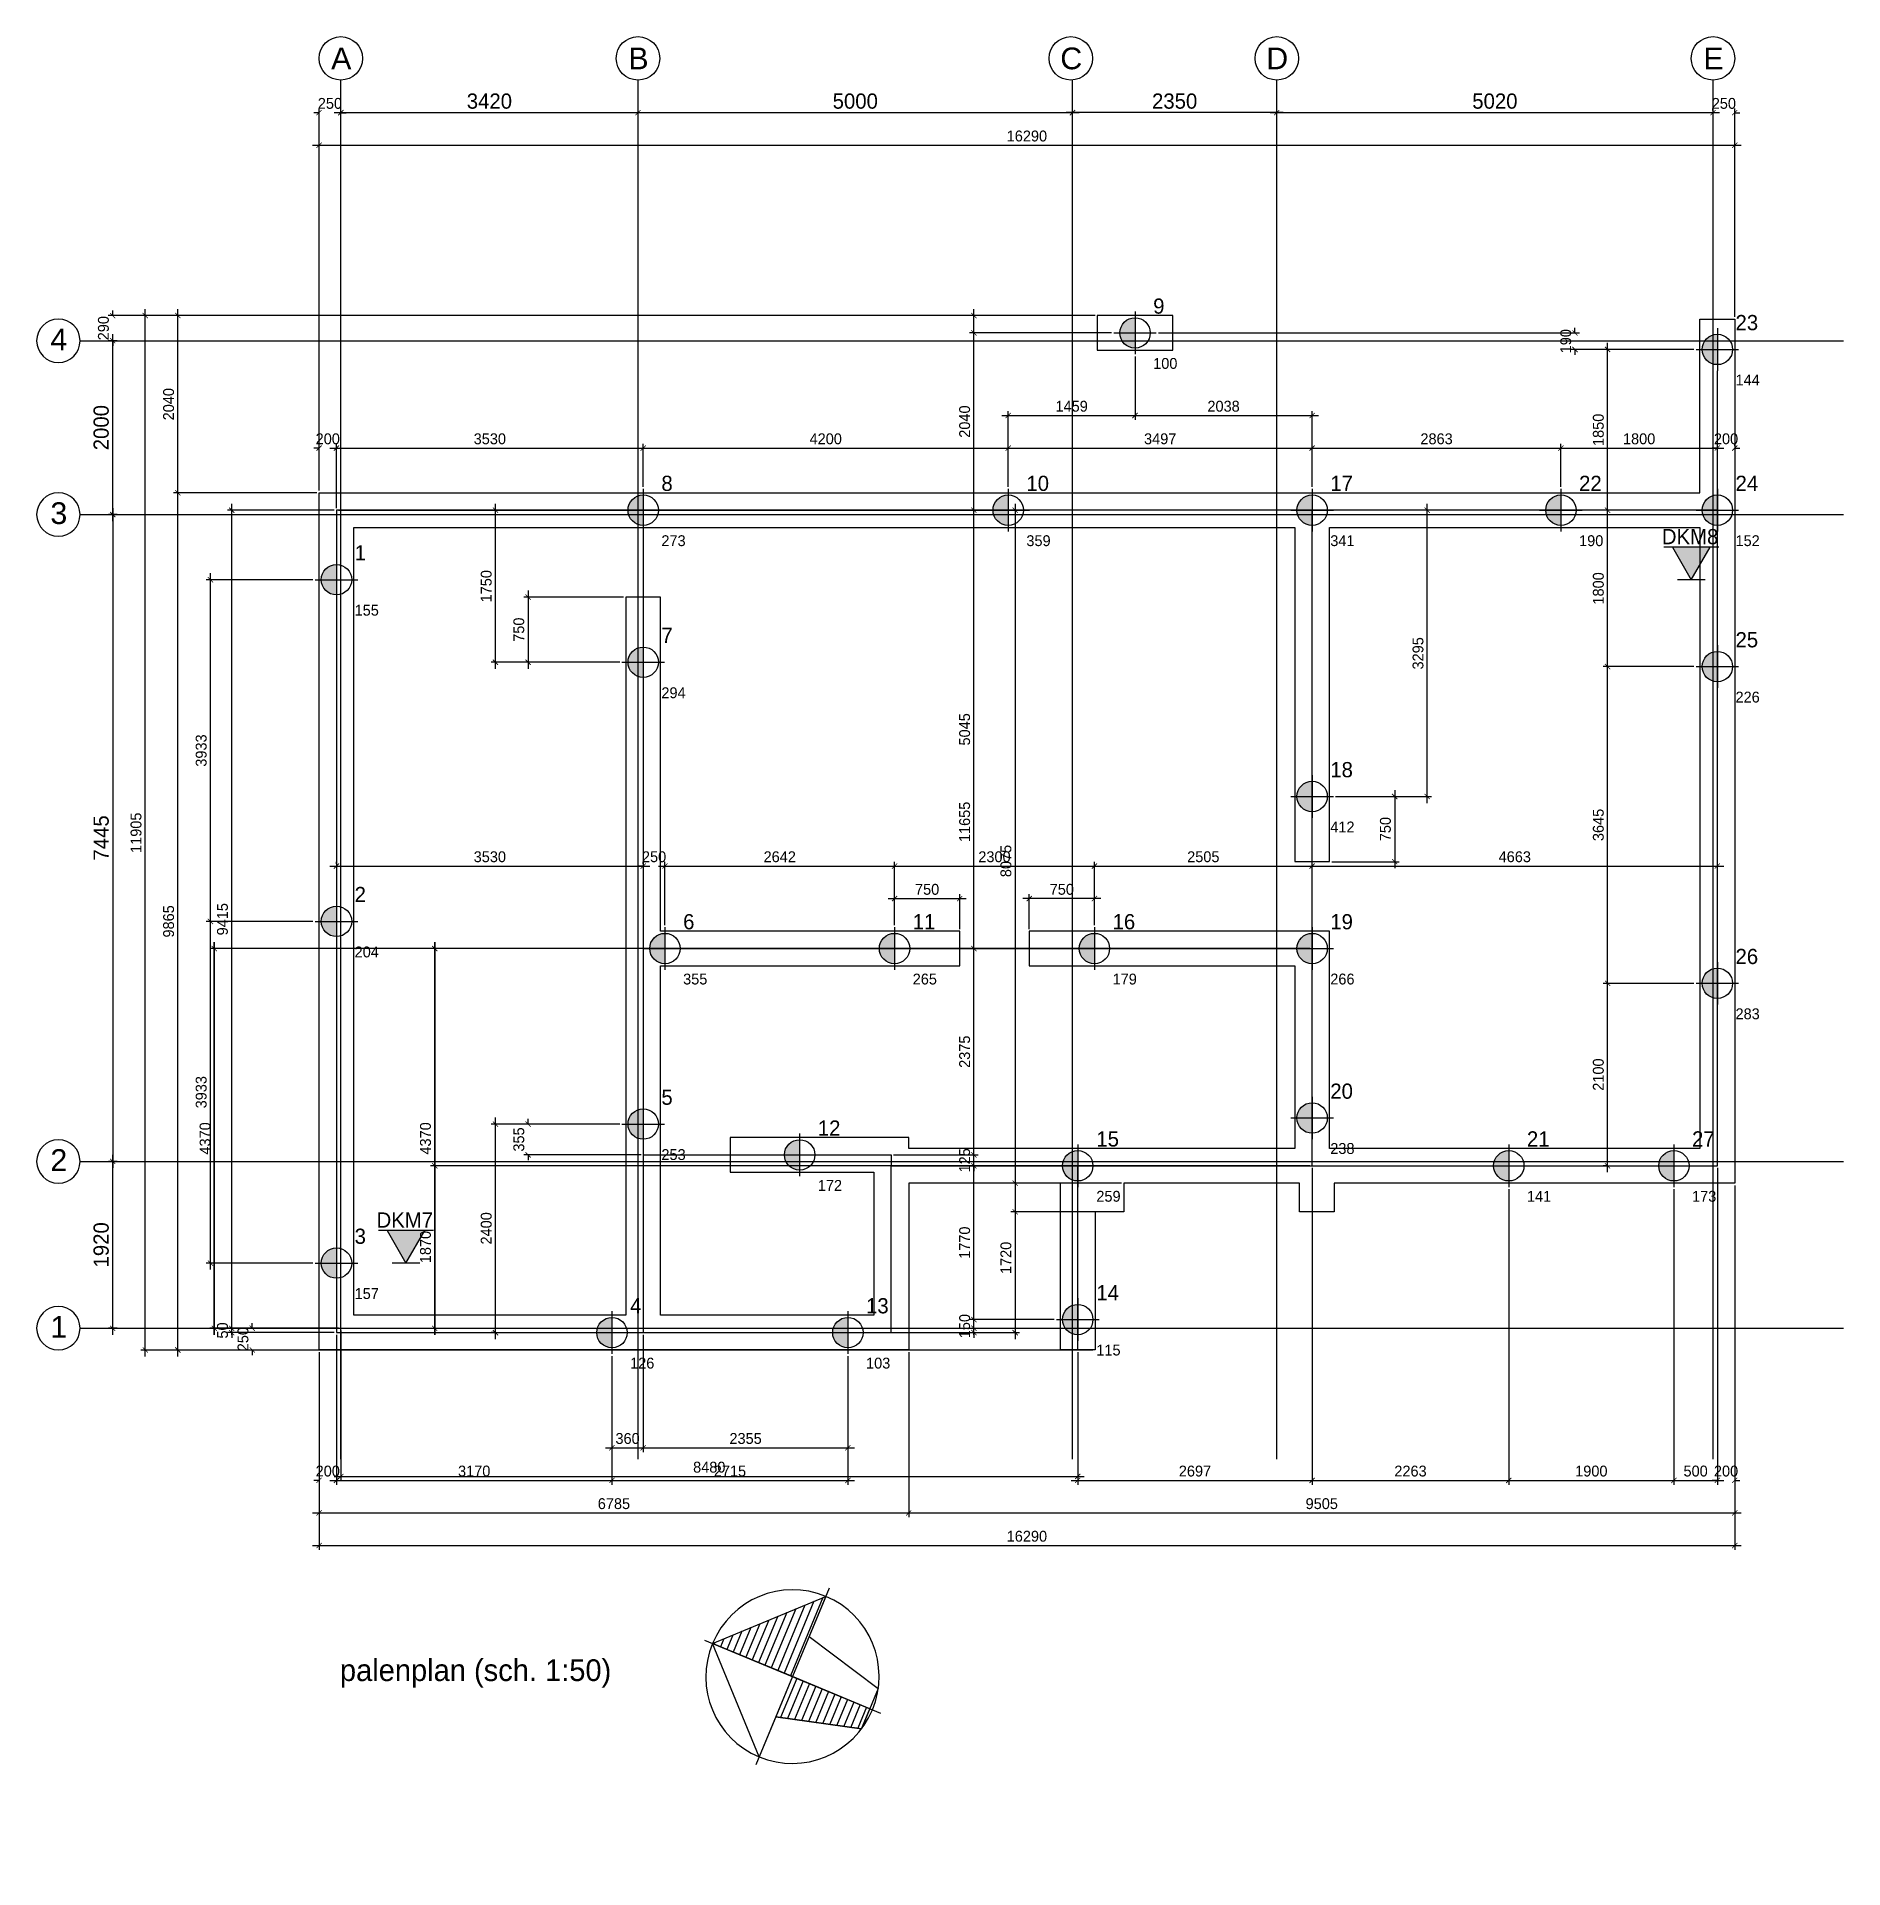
# Model space of a CAD drawing. Header units: millimetres. Extents: x -109306 to 269542, y -22401 to 197206.
# Drawn here: x -109306 to -88516, y 26125 to 47206 of the extents above; entities that cross this region are included whole.
import ezdxf
from ezdxf.enums import TextEntityAlignment as Align

# ---------------------------------------------------------------- set-up
doc = ezdxf.new("R2010")
doc.units = ezdxf.units.MM
doc.linetypes.add('CENTER', pattern=[36, 24, -3, 6, -3])
for name, color, linetype in [('13', 7, 'Continuous'), ('25', 2, 'Continuous'), ('50', 4, 'Continuous'), ('70', 5, 'Continuous'), ('BETON - 13', 7, 'Continuous'), ('BETON - 25', 2, 'Continuous'), ('DIMENSION', 1, 'Continuous'), ('HATCH', 9, 'Continuous'), ('SETUP', 7, 'Continuous'), ('STRAMIEN', 11, 'CENTER'), ('T25', 2, 'Continuous'), ('T35', 3, 'Continuous'), ('T50', 4, 'Continuous'), ('WAPENING - tekst', 2, 'Continuous'), ('WAPENING-aanwijs', 1, 'Continuous')]:
    doc.layers.add(name, color=color, linetype=linetype)
doc.styles.get("Standard").update_dxf_attribs({"font": ''})
doc.styles.add('STRAMIEN', font='arial.ttf')
doc.styles.get('Standard').set_extended_font_data('Century Gothic')
doc.dimstyles.new('1-50', dxfattribs={"dimscale": 50, "dimtxt": 2.5, "dimasz": 1.2, "dimexe": 1, "dimexo": 0, "dimgap": 0.8, "dimtad": 1, "dimdec": 0, "dimzin": 12, "dimdsep": 46, "dimtxsty": 'Standard', "dimblk1": 'ARCHTICK', "dimblk2": 'ARCHTICK', "dimsah": 1, "dimcen": 0.09, "dimdle": 1.5, "dimclrd": 256, "dimclre": 254, "dimclrt": 2, "dimadec": 0, "dimazin": 0, "dimtfac": 1, "dimtdec": 0, "dimtix": 1, "dimtofl": 0, "dimtmove": 2, "dimatfit": 3, "dimldrblk": 'ARCHTICK', "dimfxl": 1, "dimtolj": 1, "dimtzin": 0, "dimarcsym": 0})
doc.dimstyles.new('1-50 stramien', dxfattribs={"dimscale": 50, "dimtxt": 3.5, "dimasz": 1.2, "dimexe": 1, "dimexo": 0, "dimgap": 0.8, "dimtad": 1, "dimdec": 0, "dimzin": 12, "dimdsep": 46, "dimtxsty": 'Standard', "dimblk1": 'ARCHTICK', "dimblk2": 'ARCHTICK', "dimsah": 1, "dimcen": 0.09, "dimdle": 1.5, "dimclrd": 256, "dimclre": 254, "dimclrt": 3, "dimadec": 0, "dimazin": 0, "dimtfac": 1, "dimtdec": 0, "dimtix": 1, "dimtofl": 0, "dimtmove": 2, "dimatfit": 3, "dimldrblk": 'ARCHTICK', "dimfxl": 1, "dimtolj": 1, "dimtzin": 0, "dimarcsym": 0})

msp = doc.modelspace()

# ---------------------------------------------------------------- texts
at = {"layer": 'T50'}
msp.add_text('palenplan (sch. 1:50)', height=250, dxfattribs=at).set_placement((-105815.9, 28281.3))

# ---------------------------------------------------------------- blocks, each defined once
blk = doc.blocks.new('STRAMIEN')
at = {"layer": '25'}
blk.add_circle((0, 6), 6, dxfattribs=at)
at = {"layer": 'T50', "style": 'STRAMIEN'}
blk.add_attdef('TAG01', text='', height=5, dxfattribs=at).set_placement((0, 6), align=Align.MIDDLE_CENTER)
blk = doc.blocks.new('_ARCHTICK')
at = {"color": 0, "linetype": 'ByBlock', "const_width": 0.15}
blk.add_lwpolyline([(-0.5, -0.5), (0.5, 0.5)], dxfattribs=at)
blk = doc.blocks.new('*D29')
at = {"layer": 'Defpoints', "color": 0, "transparency": 16777216}
for p in [(0, 13945), (3420, 13995), (3420, 13945)]:
    blk.add_point(p, dxfattribs=at)
at = {"layer": 'DIMENSION', "lineweight": -2, "transparency": 16777216}
blk.add_line((-75, 13995), (3495, 13995), dxfattribs=at)
at = {"layer": 'DIMENSION', "color": 254, "lineweight": -2, "transparency": 16777216}
for p, q in [((0, 13945), (0, 14045)), ((3420, 13945), (3420, 14045))]:
    blk.add_line(p, q, dxfattribs=at)
at = {"layer": 'DIMENSION', "lineweight": -2, "transparency": 16777216, "xscale": 59.99999999999995, "yscale": 59.99999999999995, "zscale": 59.99999999999995, "rotation": 180}
blk.add_blockref('_ARCHTICK', (0, 13995), dxfattribs=at)
at = {"layer": 'DIMENSION', "lineweight": -2, "transparency": 16777216, "xscale": 59.99999999999995, "yscale": 59.99999999999995, "zscale": 59.99999999999995}
blk.add_blockref('_ARCHTICK', (3420, 13995), dxfattribs=at)
at = {"layer": 'DIMENSION', "color": 3, "transparency": 16777216, "insert": (1710, 14127), "char_height": 175, "attachment_point": 5}
blk.add_mtext('\\A1;3420', dxfattribs=at)
blk = doc.blocks.new('*D30')
at = {"layer": 'Defpoints', "color": 0, "transparency": 16777216}
for p in [(3420, 13945), (8420, 13995), (8420, 13945)]:
    blk.add_point(p, dxfattribs=at)
at = {"layer": 'DIMENSION', "lineweight": -2, "transparency": 16777216}
blk.add_line((3345, 13995), (8495, 13995), dxfattribs=at)
at = {"layer": 'DIMENSION', "color": 254, "lineweight": -2, "transparency": 16777216}
for p, q in [((3420, 13945), (3420, 14045)), ((8420, 13945), (8420, 14045))]:
    blk.add_line(p, q, dxfattribs=at)
at = {"layer": 'DIMENSION', "lineweight": -2, "transparency": 16777216, "xscale": 59.99999999999995, "yscale": 59.99999999999995, "zscale": 59.99999999999995, "rotation": 180}
blk.add_blockref('_ARCHTICK', (3420, 13995), dxfattribs=at)
at = {"layer": 'DIMENSION', "lineweight": -2, "transparency": 16777216, "xscale": 59.99999999999995, "yscale": 59.99999999999995, "zscale": 59.99999999999995}
blk.add_blockref('_ARCHTICK', (8420, 13995), dxfattribs=at)
at = {"layer": 'DIMENSION', "color": 3, "transparency": 16777216, "insert": (5920, 14127), "char_height": 175, "attachment_point": 5}
blk.add_mtext('\\A1;5000', dxfattribs=at)
blk = doc.blocks.new('*D31')
at = {"layer": 'Defpoints', "color": 0, "transparency": 16777216}
for p in [(8420, 13995), (8420, 13945), (10770, 13945)]:
    blk.add_point(p, dxfattribs=at)
at = {"layer": 'DIMENSION', "lineweight": -2, "transparency": 16777216}
blk.add_line((10845, 13995), (8345, 13995), dxfattribs=at)
at = {"layer": 'DIMENSION', "color": 254, "lineweight": -2, "transparency": 16777216}
for p, q in [((8420, 13945), (8420, 14045)), ((10770, 13945), (10770, 14045))]:
    blk.add_line(p, q, dxfattribs=at)
at = {"layer": 'DIMENSION', "lineweight": -2, "transparency": 16777216, "xscale": 59.99999999999995, "yscale": 59.99999999999995, "zscale": 59.99999999999995, "rotation": 180}
blk.add_blockref('_ARCHTICK', (8420, 13995), dxfattribs=at)
at = {"layer": 'DIMENSION', "lineweight": -2, "transparency": 16777216, "xscale": 59.99999999999995, "yscale": 59.99999999999995, "zscale": 59.99999999999995}
blk.add_blockref('_ARCHTICK', (10770, 13995), dxfattribs=at)
at = {"layer": 'DIMENSION', "color": 3, "transparency": 16777216, "insert": (9595, 14127), "char_height": 175, "attachment_point": 5}
blk.add_mtext('\\A1;2350', dxfattribs=at)
blk = doc.blocks.new('*D25')
at = {"layer": 'Defpoints', "color": 0, "transparency": 16777216}
for p in [(-2625, 1925), (-2575, 1925), (-2575, 5)]:
    blk.add_point(p, dxfattribs=at)
at = {"layer": 'DIMENSION', "color": 254, "lineweight": -2, "transparency": 16777216}
for p, q in [((-2575, 1925), (-2675, 1925)), ((-2575, 5), (-2675, 5))]:
    blk.add_line(p, q, dxfattribs=at)
at = {"layer": 'DIMENSION', "lineweight": -2, "transparency": 16777216}
blk.add_line((-2625, -70), (-2625, 2000), dxfattribs=at)
at = {"layer": 'DIMENSION', "lineweight": -2, "transparency": 16777216, "xscale": 59.99999999999995, "yscale": 59.99999999999995, "zscale": 59.99999999999995}
for p, rotation in [((-2625, 1925), 90), ((-2625, 5), 270)]:
    blk.add_blockref('_ARCHTICK', p, dxfattribs=dict(at, rotation=rotation))
at = {"layer": 'DIMENSION', "color": 3, "transparency": 16777216, "insert": (-2757, 965), "char_height": 175, "attachment_point": 5, "rotation": 90}
blk.add_mtext('\\A1;1920', dxfattribs=at)
blk = doc.blocks.new('*D26')
at = {"layer": 'Defpoints', "color": 0, "transparency": 16777216}
for p in [(-2575, 9370), (-2625, 1925), (-2575, 1925)]:
    blk.add_point(p, dxfattribs=at)
at = {"layer": 'DIMENSION', "color": 254, "lineweight": -2, "transparency": 16777216}
for p, q in [((-2575, 9370), (-2675, 9370)), ((-2575, 1925), (-2675, 1925))]:
    blk.add_line(p, q, dxfattribs=at)
at = {"layer": 'DIMENSION', "lineweight": -2, "transparency": 16777216}
blk.add_line((-2625, 9445), (-2625, 1850), dxfattribs=at)
at = {"layer": 'DIMENSION', "lineweight": -2, "transparency": 16777216, "xscale": 59.99999999999995, "yscale": 59.99999999999995, "zscale": 59.99999999999995}
for p, rotation in [((-2625, 9370), 90), ((-2625, 1925), 270)]:
    blk.add_blockref('_ARCHTICK', p, dxfattribs=dict(at, rotation=rotation))
at = {"layer": 'DIMENSION', "color": 3, "transparency": 16777216, "insert": (-2757, 5648), "char_height": 175, "attachment_point": 5, "rotation": 90}
blk.add_mtext('\\A1;7445', dxfattribs=at)
blk = doc.blocks.new('*D27')
at = {"layer": 'Defpoints', "color": 0, "transparency": 16777216}
for p in [(-2625, 11370), (-2575, 11370), (-2575, 9370)]:
    blk.add_point(p, dxfattribs=at)
at = {"layer": 'DIMENSION', "lineweight": -2, "transparency": 16777216}
blk.add_line((-2625, 9295), (-2625, 11445), dxfattribs=at)
at = {"layer": 'DIMENSION', "color": 254, "lineweight": -2, "transparency": 16777216}
for p, q in [((-2575, 11370), (-2675, 11370)), ((-2575, 9370), (-2675, 9370))]:
    blk.add_line(p, q, dxfattribs=at)
at = {"layer": 'DIMENSION', "lineweight": -2, "transparency": 16777216, "xscale": 59.99999999999995, "yscale": 59.99999999999995, "zscale": 59.99999999999995}
for p, rotation in [((-2625, 11370), 90), ((-2625, 9370), 270)]:
    blk.add_blockref('_ARCHTICK', p, dxfattribs=dict(at, rotation=rotation))
at = {"layer": 'DIMENSION', "color": 3, "transparency": 16777216, "insert": (-2757, 10370), "char_height": 175, "attachment_point": 5, "rotation": 90}
blk.add_mtext('\\A1;2000', dxfattribs=at)
blk = doc.blocks.new('*D28')
at = {"layer": 'Defpoints', "color": 0, "transparency": 16777216}
for p in [(10770, 13945), (15790, 13995), (15790, 13945)]:
    blk.add_point(p, dxfattribs=at)
at = {"layer": 'DIMENSION', "lineweight": -2, "transparency": 16777216}
blk.add_line((10695, 13995), (15865, 13995), dxfattribs=at)
at = {"layer": 'DIMENSION', "color": 254, "lineweight": -2, "transparency": 16777216}
for p, q in [((10770, 13945), (10770, 14045)), ((15790, 13945), (15790, 14045))]:
    blk.add_line(p, q, dxfattribs=at)
at = {"layer": 'DIMENSION', "lineweight": -2, "transparency": 16777216, "xscale": 59.99999999999995, "yscale": 59.99999999999995, "zscale": 59.99999999999995, "rotation": 180}
blk.add_blockref('_ARCHTICK', (10770, 13995), dxfattribs=at)
at = {"layer": 'DIMENSION', "lineweight": -2, "transparency": 16777216, "xscale": 59.99999999999995, "yscale": 59.99999999999995, "zscale": 59.99999999999995}
blk.add_blockref('_ARCHTICK', (15790, 13995), dxfattribs=at)
at = {"layer": 'DIMENSION', "color": 3, "transparency": 16777216, "insert": (13280, 14127), "char_height": 175, "attachment_point": 5}
blk.add_mtext('\\A1;5020', dxfattribs=at)
blk = doc.blocks.new('*D229')
at = {"layer": 'Defpoints', "color": 0, "transparency": 16777216}
for p in [(-108056, 43996), (-97102, 43996), (-106056, 32091)]:
    blk.add_point(p, dxfattribs=at)
at = {"layer": 'DIMENSION', "lineweight": -2, "transparency": 16777216}
blk.add_line((-108056, 32016), (-108056, 44071), dxfattribs=at)
at = {"layer": 'DIMENSION', "color": 254, "lineweight": -2, "transparency": 16777216}
for p, q in [((-97127, 43996), (-108106, 43996)), ((-106081, 32091), (-108106, 32091))]:
    blk.add_line(p, q, dxfattribs=at)
at = {"layer": 'DIMENSION', "lineweight": -2, "transparency": 16777216, "xscale": 59.99999999999995, "yscale": 59.99999999999995, "zscale": 59.99999999999995}
for p, rotation in [((-108056, 43996), 90), ((-108056, 32091), 270)]:
    blk.add_blockref('_ARCHTICK', p, dxfattribs=dict(at, rotation=rotation))
at = {"layer": 'DIMENSION', "color": 2, "transparency": 16777216, "insert": (-108162, 38044), "char_height": 125, "attachment_point": 5, "rotation": 90}
blk.add_mtext('\\A1;11905', dxfattribs=at)
blk = doc.blocks.new('*D227')
at = {"layer": 'Defpoints', "color": 0, "transparency": 16777216}
for p in [(-108431, 43996), (-108056, 43996), (-108431, 43706)]:
    blk.add_point(p, dxfattribs=at)
at = {"layer": 'DIMENSION', "color": 254, "lineweight": -2, "transparency": 16777216}
for p, q in [((-108081, 43996), (-108481, 43996)), ((-108456, 43706), (-108481, 43706))]:
    blk.add_line(p, q, dxfattribs=at)
at = {"layer": 'DIMENSION', "lineweight": -2, "transparency": 16777216}
for p, q in [((-108431, 43996), (-108431, 44056)), ((-108431, 43706), (-108431, 43646))]:
    blk.add_line(p, q, dxfattribs=at)
at = {"layer": 'DIMENSION', "lineweight": -2, "transparency": 16777216, "xscale": 59.99999999999995, "yscale": 59.99999999999995, "zscale": 59.99999999999995}
for p, rotation in [((-108431, 43996), 270), ((-108431, 43706), 90)]:
    blk.add_blockref('_ARCHTICK', p, dxfattribs=dict(at, rotation=rotation))
at = {"layer": 'DIMENSION', "color": 2, "transparency": 16777216, "insert": (-108537, 43851), "char_height": 125, "attachment_point": 5, "rotation": 90}
blk.add_mtext('\\A1;290', dxfattribs=at)
blk = doc.blocks.new('*D230')
at = {"layer": 'Defpoints', "color": 0, "transparency": 16777216}
for p in [(-107681, 41956), (-106056, 41956), (-106056, 32091)]:
    blk.add_point(p, dxfattribs=at)
at = {"layer": 'DIMENSION', "color": 254, "lineweight": -2, "transparency": 16777216}
for p, q in [((-106081, 41956), (-107731, 41956)), ((-106081, 32091), (-107731, 32091))]:
    blk.add_line(p, q, dxfattribs=at)
at = {"layer": 'DIMENSION', "lineweight": -2, "transparency": 16777216}
blk.add_line((-107681, 32016), (-107681, 42031), dxfattribs=at)
at = {"layer": 'DIMENSION', "lineweight": -2, "transparency": 16777216, "xscale": 59.99999999999995, "yscale": 59.99999999999995, "zscale": 59.99999999999995}
for p, rotation in [((-107681, 41956), 90), ((-107681, 32091), 270)]:
    blk.add_blockref('_ARCHTICK', p, dxfattribs=dict(at, rotation=rotation))
at = {"layer": 'DIMENSION', "color": 2, "transparency": 16777216, "insert": (-107787, 37024), "char_height": 125, "attachment_point": 5, "rotation": 90}
blk.add_mtext('\\A1;9865', dxfattribs=at)
blk = doc.blocks.new('*D231')
at = {"layer": 'Defpoints', "color": 0, "transparency": 16777216}
for p in [(-107681, 43996), (-97102, 43996), (-106056, 41956)]:
    blk.add_point(p, dxfattribs=at)
at = {"layer": 'DIMENSION', "lineweight": -2, "transparency": 16777216}
blk.add_line((-107681, 41881), (-107681, 44071), dxfattribs=at)
at = {"layer": 'DIMENSION', "color": 254, "lineweight": -2, "transparency": 16777216}
for p, q in [((-97127, 43996), (-107731, 43996)), ((-106081, 41956), (-107731, 41956))]:
    blk.add_line(p, q, dxfattribs=at)
at = {"layer": 'DIMENSION', "lineweight": -2, "transparency": 16777216, "xscale": 59.99999999999995, "yscale": 59.99999999999995, "zscale": 59.99999999999995}
for p, rotation in [((-107681, 43996), 90), ((-107681, 41956), 270)]:
    blk.add_blockref('_ARCHTICK', p, dxfattribs=dict(at, rotation=rotation))
at = {"layer": 'DIMENSION', "color": 2, "transparency": 16777216, "insert": (-107787, 42976), "char_height": 125, "attachment_point": 5, "rotation": 90}
blk.add_mtext('\\A1;2040', dxfattribs=at)
blk = doc.blocks.new('*D228')
at = {"layer": 'Defpoints', "color": 0, "transparency": 16777216}
for p in [(-89766, 45956), (-89766, 43956), (-106056, 41956)]:
    blk.add_point(p, dxfattribs=at)
at = {"layer": 'DIMENSION', "lineweight": -2, "transparency": 16777216}
blk.add_line((-106131, 45956), (-89691, 45956), dxfattribs=at)
at = {"layer": 'DIMENSION', "color": 254, "lineweight": -2, "transparency": 16777216}
for p, q in [((-106056, 41981), (-106056, 46006)), ((-89766, 43981), (-89766, 46006))]:
    blk.add_line(p, q, dxfattribs=at)
at = {"layer": 'DIMENSION', "lineweight": -2, "transparency": 16777216, "xscale": 59.99999999999995, "yscale": 59.99999999999995, "zscale": 59.99999999999995, "rotation": 180}
blk.add_blockref('_ARCHTICK', (-106056, 45956), dxfattribs=at)
at = {"layer": 'DIMENSION', "lineweight": -2, "transparency": 16777216, "xscale": 59.99999999999995, "yscale": 59.99999999999995, "zscale": 59.99999999999995}
blk.add_blockref('_ARCHTICK', (-89766, 45956), dxfattribs=at)
at = {"layer": 'DIMENSION', "color": 2, "transparency": 16777216, "insert": (-97911, 46062), "char_height": 125, "attachment_point": 5}
blk.add_mtext('\\A1;16290', dxfattribs=at)
blk = doc.blocks.new('*D225')
at = {"layer": 'Defpoints', "color": 0, "transparency": 16777216}
for p in [(-90016, 46331), (-89766, 46331), (-89766, 43956)]:
    blk.add_point(p, dxfattribs=at)
at = {"layer": 'DIMENSION', "color": 254, "lineweight": -2, "transparency": 16777216}
for p, q in [((-90016, 46356), (-90016, 46381)), ((-89766, 43981), (-89766, 46381))]:
    blk.add_line(p, q, dxfattribs=at)
at = {"layer": 'DIMENSION', "lineweight": -2, "transparency": 16777216}
for p, q in [((-90016, 46331), (-90076, 46331)), ((-89766, 46331), (-89706, 46331))]:
    blk.add_line(p, q, dxfattribs=at)
at = {"layer": 'DIMENSION', "lineweight": -2, "transparency": 16777216, "xscale": 59.99999999999995, "yscale": 59.99999999999995, "zscale": 59.99999999999995}
blk.add_blockref('_ARCHTICK', (-90016, 46331), dxfattribs=at)
at = {"layer": 'DIMENSION', "lineweight": -2, "transparency": 16777216, "xscale": 59.99999999999995, "yscale": 59.99999999999995, "zscale": 59.99999999999995, "rotation": 180}
blk.add_blockref('_ARCHTICK', (-89766, 46331), dxfattribs=at)
at = {"layer": 'DIMENSION', "color": 2, "transparency": 16777216, "insert": (-89891, 46437), "char_height": 125, "attachment_point": 5}
blk.add_mtext('\\A1;250', dxfattribs=at)
blk = doc.blocks.new('*D226')
at = {"layer": 'Defpoints', "color": 0, "transparency": 16777216}
for p in [(-105806, 46331), (-105806, 46331), (-106056, 41956)]:
    blk.add_point(p, dxfattribs=at)
at = {"layer": 'DIMENSION', "color": 254, "lineweight": -2, "transparency": 16777216}
for p, q in [((-106056, 41981), (-106056, 46381)), ((-105806, 46356), (-105806, 46381))]:
    blk.add_line(p, q, dxfattribs=at)
at = {"layer": 'DIMENSION', "lineweight": -2, "transparency": 16777216}
for p, q in [((-106056, 46331), (-106116, 46331)), ((-105806, 46331), (-105746, 46331))]:
    blk.add_line(p, q, dxfattribs=at)
at = {"layer": 'DIMENSION', "lineweight": -2, "transparency": 16777216, "xscale": 59.99999999999995, "yscale": 59.99999999999995, "zscale": 59.99999999999995}
blk.add_blockref('_ARCHTICK', (-106056, 46331), dxfattribs=at)
at = {"layer": 'DIMENSION', "lineweight": -2, "transparency": 16777216, "xscale": 59.99999999999995, "yscale": 59.99999999999995, "zscale": 59.99999999999995, "rotation": 180}
blk.add_blockref('_ARCHTICK', (-105806, 46331), dxfattribs=at)
at = {"layer": 'DIMENSION', "color": 2, "transparency": 16777216, "insert": (-105931, 46437), "char_height": 125, "attachment_point": 5}
blk.add_mtext('\\A1;250', dxfattribs=at)
blk = doc.blocks.new('*D232')
at = {"layer": 'Defpoints', "color": 0, "transparency": 16777216}
for p in [(-89766, 34011), (-106056, 32091), (-89766, 29841)]:
    blk.add_point(p, dxfattribs=at)
at = {"layer": 'DIMENSION', "color": 254, "lineweight": -2, "transparency": 16777216}
for p, q in [((-89766, 33986), (-89766, 29791)), ((-106056, 32066), (-106056, 29791))]:
    blk.add_line(p, q, dxfattribs=at)
at = {"layer": 'DIMENSION', "lineweight": -2, "transparency": 16777216}
blk.add_line((-106131, 29841), (-89691, 29841), dxfattribs=at)
at = {"layer": 'DIMENSION', "lineweight": -2, "transparency": 16777216, "xscale": 59.99999999999995, "yscale": 59.99999999999995, "zscale": 59.99999999999995, "rotation": 180}
blk.add_blockref('_ARCHTICK', (-106056, 29841), dxfattribs=at)
at = {"layer": 'DIMENSION', "lineweight": -2, "transparency": 16777216, "xscale": 59.99999999999995, "yscale": 59.99999999999995, "zscale": 59.99999999999995}
blk.add_blockref('_ARCHTICK', (-89766, 29841), dxfattribs=at)
at = {"layer": 'DIMENSION', "color": 2, "transparency": 16777216, "insert": (-97911, 29947), "char_height": 125, "attachment_point": 5}
blk.add_mtext('\\A1;16290', dxfattribs=at)
blk = doc.blocks.new('*D233')
at = {"layer": 'Defpoints', "color": 0, "transparency": 16777216}
for p in [(-106056, 32091), (-99271, 32091), (-99271, 30216)]:
    blk.add_point(p, dxfattribs=at)
at = {"layer": 'DIMENSION', "color": 254, "lineweight": -2, "transparency": 16777216}
for p, q in [((-106056, 32066), (-106056, 30166)), ((-99271, 32066), (-99271, 30166))]:
    blk.add_line(p, q, dxfattribs=at)
at = {"layer": 'DIMENSION', "lineweight": -2, "transparency": 16777216}
blk.add_line((-106131, 30216), (-99196, 30216), dxfattribs=at)
at = {"layer": 'DIMENSION', "lineweight": -2, "transparency": 16777216, "xscale": 59.99999999999995, "yscale": 59.99999999999995, "zscale": 59.99999999999995, "rotation": 180}
blk.add_blockref('_ARCHTICK', (-106056, 30216), dxfattribs=at)
at = {"layer": 'DIMENSION', "lineweight": -2, "transparency": 16777216, "xscale": 59.99999999999995, "yscale": 59.99999999999995, "zscale": 59.99999999999995}
blk.add_blockref('_ARCHTICK', (-99271, 30216), dxfattribs=at)
at = {"layer": 'DIMENSION', "color": 2, "transparency": 16777216, "insert": (-102663, 30322), "char_height": 125, "attachment_point": 5}
blk.add_mtext('\\A1;6785', dxfattribs=at)
blk = doc.blocks.new('*D234')
at = {"layer": 'Defpoints', "color": 0, "transparency": 16777216}
for p in [(-89766, 34011), (-99271, 32091), (-89766, 30216)]:
    blk.add_point(p, dxfattribs=at)
at = {"layer": 'DIMENSION', "color": 254, "lineweight": -2, "transparency": 16777216}
for p, q in [((-89766, 33986), (-89766, 30166)), ((-99271, 32066), (-99271, 30166))]:
    blk.add_line(p, q, dxfattribs=at)
at = {"layer": 'DIMENSION', "lineweight": -2, "transparency": 16777216}
blk.add_line((-99346, 30216), (-89691, 30216), dxfattribs=at)
at = {"layer": 'DIMENSION', "lineweight": -2, "transparency": 16777216, "xscale": 59.99999999999995, "yscale": 59.99999999999995, "zscale": 59.99999999999995, "rotation": 180}
blk.add_blockref('_ARCHTICK', (-99271, 30216), dxfattribs=at)
at = {"layer": 'DIMENSION', "lineweight": -2, "transparency": 16777216, "xscale": 59.99999999999995, "yscale": 59.99999999999995, "zscale": 59.99999999999995}
blk.add_blockref('_ARCHTICK', (-89766, 30216), dxfattribs=at)
at = {"layer": 'DIMENSION', "color": 2, "transparency": 16777216, "insert": (-94518, 30322), "char_height": 125, "attachment_point": 5}
blk.add_mtext('\\A1;9505', dxfattribs=at)
blk = doc.blocks.new('*U237')
at = {"layer": 'SETUP'}
h = blk.add_hatch(color=3, dxfattribs=at)
h.paths.add_polyline_path([(0, 0.5, 0.414214), (-0.5, 0), (0, 0)])
h.paths.add_polyline_path([(0, 0), (-0.5, 0, 0.414214), (0, -0.5)])
for p, q in [((0, 0.7), (0, -0.7)), ((-0.7, 0), (0.7, 0))]:
    blk.add_line(p, q, dxfattribs=at)
at = {"layer": 'SETUP', "color": 3}
blk.add_circle((0, 0), 0.5, dxfattribs=at)
blk = doc.blocks.new('A$C14656D67')
at = {"color": 3, "xscale": 350, "yscale": 350, "zscale": 350}
for p in [(9139, 11455), (15840, 11265), (3480, 9415), (7680, 9415), (11177, 9415), (14040, 9415), (15840, 9415), (-50, 8615), (3480, 7665), (15840, 7615), (11177, 6120), (-50, 4683), (3730, 4370), (6372, 4370), (8672, 4370), (11177, 4370), (15840, 3970), (3480, 2350), (11177, 2420), (5280, 1995), (8480, 1870), (13440, 1870), (15340, 1870), (-50, 750), (8480, 100), (3120, -50), (5835, -50)]:
    blk.add_blockref('*U237', p, dxfattribs=at)
at = {"layer": 'T25'}
for s, p in [('100', (9348, 11004)), ('144', (16049, 10814)), ('273', (3689, 8964)), ('359', (7889, 8964)), ('341', (11386, 8964)), ('190', (14249, 8964)), ('152', (16049, 8964)), ('155', (159, 8164)), ('294', (3689, 7214)), ('226', (16049, 7164)), ('412', (11386, 5669)), ('204', (159, 4231)), ('355', (3939, 3919)), ('265', (6581, 3919)), ('179', (8881, 3919)), ('266', (11386, 3919)), ('283', (16049, 3519)), ('238', (11386, 1969)), ('253', (3689, 1899)), ('172', (5489, 1544)), ('259', (8694, 1419)), ('141', (13649, 1419)), ('173', (15549, 1419)), ('157', (159, 299)), ('115', (8694, -351)), ('126', (3329, -501)), ('103', (6044, -501))]:
    blk.add_text(s, height=125, dxfattribs=at).set_placement(p, align=Align.BOTTOM_LEFT)
at = {"layer": 'T50'}
for s, p in [('9', (9348, 11624)), ('23', (16049, 11434)), ('8', (3689, 9584)), ('10', (7889, 9584)), ('17', (11386, 9584)), ('22', (14249, 9584)), ('24', (16049, 9584)), ('1', (159, 8784)), ('7', (3689, 7834)), ('25', (16049, 7784)), ('18', (11386, 6289)), ('2', (159, 4852)), ('6', (3939, 4539)), ('11', (6581, 4539)), ('16', (8881, 4539)), ('19', (11386, 4539)), ('26', (16049, 4139)), ('5', (3689, 2519)), ('20', (11386, 2589)), ('12', (5489, 2164)), ('15', (8694, 2039)), ('21', (13649, 2039)), ('27', (15549, 2039)), ('3', (159, 919)), ('14', (8694, 269)), ('4', (3329, 119)), ('13', (6044, 119))]:
    blk.add_text(s, height=175, dxfattribs=at).set_placement(p, align=Align.BOTTOM_LEFT)
blk = doc.blocks.new('*D239')
at = {"layer": 'Defpoints', "color": 0, "transparency": 16777216}
for p in [(-96796, 34011), (-105856, 32291), (-98046, 32291)]:
    blk.add_point(p, dxfattribs=at)
at = {"layer": 'DIMENSION', "color": 254, "lineweight": -2, "transparency": 16777216}
for p, q in [((-96821, 34011), (-98096, 34011)), ((-105831, 32291), (-97996, 32291))]:
    blk.add_line(p, q, dxfattribs=at)
at = {"layer": 'DIMENSION', "lineweight": -2, "transparency": 16777216}
blk.add_line((-98046, 34086), (-98046, 32216), dxfattribs=at)
at = {"layer": 'DIMENSION', "lineweight": -2, "transparency": 16777216, "xscale": 59.99999999999995, "yscale": 59.99999999999995, "zscale": 59.99999999999995}
for p, rotation in [((-98046, 34011), 90), ((-98046, 32291), 270)]:
    blk.add_blockref('_ARCHTICK', p, dxfattribs=dict(at, rotation=rotation))
at = {"layer": 'DIMENSION', "color": 2, "transparency": 16777216, "insert": (-98152, 33151), "char_height": 125, "attachment_point": 5, "rotation": 90}
blk.add_mtext('\\A1;1720', dxfattribs=at)
blk = doc.blocks.new('*D240')
at = {"layer": 'Defpoints', "color": 0, "transparency": 16777216}
for p in [(-107061, 32341), (-105856, 32291), (-105807, 32341)]:
    blk.add_point(p, dxfattribs=at)
at = {"layer": 'DIMENSION', "color": 254, "lineweight": -2, "transparency": 16777216}
for p, q in [((-105832, 32341), (-107111, 32341)), ((-105881, 32291), (-107111, 32291))]:
    blk.add_line(p, q, dxfattribs=at)
at = {"layer": 'DIMENSION', "lineweight": -2, "transparency": 16777216}
for p, q in [((-107061, 32341), (-107061, 32401)), ((-107061, 32291), (-107061, 32231))]:
    blk.add_line(p, q, dxfattribs=at)
at = {"layer": 'DIMENSION', "lineweight": -2, "transparency": 16777216, "xscale": 59.99999999999995, "yscale": 59.99999999999995, "zscale": 59.99999999999995}
for p, rotation in [((-107061, 32341), 270), ((-107061, 32291), 90)]:
    blk.add_blockref('_ARCHTICK', p, dxfattribs=dict(at, rotation=rotation))
at = {"layer": 'DIMENSION', "color": 2, "transparency": 16777216, "insert": (-107167, 32316), "char_height": 125, "attachment_point": 5, "rotation": 90}
blk.add_mtext('\\A1;50', dxfattribs=at)
blk = doc.blocks.new('*D241')
at = {"layer": 'Defpoints', "color": 0, "transparency": 16777216}
for p in [(-107306, 37024), (-106101, 37024), (-106101, 33091)]:
    blk.add_point(p, dxfattribs=at)
at = {"layer": 'DIMENSION', "color": 254, "lineweight": -2, "transparency": 16777216}
for p, q in [((-106126, 37024), (-107356, 37024)), ((-106126, 33091), (-107356, 33091))]:
    blk.add_line(p, q, dxfattribs=at)
at = {"layer": 'DIMENSION', "lineweight": -2, "transparency": 16777216}
blk.add_line((-107306, 33016), (-107306, 37099), dxfattribs=at)
at = {"layer": 'DIMENSION', "lineweight": -2, "transparency": 16777216, "xscale": 59.99999999999995, "yscale": 59.99999999999995, "zscale": 59.99999999999995}
for p, rotation in [((-107306, 37024), 90), ((-107306, 33091), 270)]:
    blk.add_blockref('_ARCHTICK', p, dxfattribs=dict(at, rotation=rotation))
at = {"layer": 'DIMENSION', "color": 2, "transparency": 16777216, "insert": (-107412, 35058), "char_height": 125, "attachment_point": 5, "rotation": 90}
blk.add_mtext('\\A1;3933', dxfattribs=at)
blk = doc.blocks.new('*D242')
at = {"layer": 'Defpoints', "color": 0, "transparency": 16777216}
for p in [(-107306, 40956), (-106101, 40956), (-106101, 37024)]:
    blk.add_point(p, dxfattribs=at)
at = {"layer": 'DIMENSION', "color": 254, "lineweight": -2, "transparency": 16777216}
for p, q in [((-106126, 40956), (-107356, 40956)), ((-106126, 37024), (-107356, 37024))]:
    blk.add_line(p, q, dxfattribs=at)
at = {"layer": 'DIMENSION', "lineweight": -2, "transparency": 16777216}
blk.add_line((-107306, 36949), (-107306, 41031), dxfattribs=at)
at = {"layer": 'DIMENSION', "lineweight": -2, "transparency": 16777216, "xscale": 59.99999999999995, "yscale": 59.99999999999995, "zscale": 59.99999999999995}
for p, rotation in [((-107306, 40956), 90), ((-107306, 37024), 270)]:
    blk.add_blockref('_ARCHTICK', p, dxfattribs=dict(at, rotation=rotation))
at = {"layer": 'DIMENSION', "color": 2, "transparency": 16777216, "insert": (-107412, 38990), "char_height": 125, "attachment_point": 5, "rotation": 90}
blk.add_mtext('\\A1;3933', dxfattribs=at)
blk = doc.blocks.new('*D243')
at = {"layer": 'Defpoints', "color": 0, "transparency": 16777216}
for p in [(-107061, 41756), (-105856, 41756), (-105807, 32341)]:
    blk.add_point(p, dxfattribs=at)
at = {"layer": 'DIMENSION', "color": 254, "lineweight": -2, "transparency": 16777216}
for p, q in [((-105881, 41756), (-107111, 41756)), ((-105832, 32341), (-107111, 32341))]:
    blk.add_line(p, q, dxfattribs=at)
at = {"layer": 'DIMENSION', "lineweight": -2, "transparency": 16777216}
blk.add_line((-107061, 32266), (-107061, 41831), dxfattribs=at)
at = {"layer": 'DIMENSION', "lineweight": -2, "transparency": 16777216, "xscale": 59.99999999999995, "yscale": 59.99999999999995, "zscale": 59.99999999999995}
for p, rotation in [((-107061, 41756), 90), ((-107061, 32341), 270)]:
    blk.add_blockref('_ARCHTICK', p, dxfattribs=dict(at, rotation=rotation))
at = {"layer": 'DIMENSION', "color": 2, "transparency": 16777216, "insert": (-107167, 37049), "char_height": 125, "attachment_point": 5, "rotation": 90}
blk.add_mtext('\\A1;9415', dxfattribs=at)
blk = doc.blocks.new('*D244')
at = {"layer": 'Defpoints', "color": 0, "transparency": 16777216}
for p in [(-105856, 41756), (-98046, 33681), (-96796, 33681)]:
    blk.add_point(p, dxfattribs=at)
at = {"layer": 'DIMENSION', "color": 254, "lineweight": -2, "transparency": 16777216}
for p, q in [((-105831, 41756), (-97996, 41756)), ((-96821, 33681), (-98096, 33681))]:
    blk.add_line(p, q, dxfattribs=at)
at = {"layer": 'DIMENSION', "lineweight": -2, "transparency": 16777216}
blk.add_line((-98046, 41831), (-98046, 33606), dxfattribs=at)
at = {"layer": 'DIMENSION', "lineweight": -2, "transparency": 16777216, "xscale": 59.99999999999995, "yscale": 59.99999999999995, "zscale": 59.99999999999995}
for p, rotation in [((-98046, 41756), 90), ((-98046, 33681), 270)]:
    blk.add_blockref('_ARCHTICK', p, dxfattribs=dict(at, rotation=rotation))
at = {"layer": 'DIMENSION', "color": 2, "transparency": 16777216, "insert": (-98152, 37719), "char_height": 125, "attachment_point": 5, "rotation": 90}
blk.add_mtext('\\A1;8075', dxfattribs=at)
blk = doc.blocks.new('*D245')
at = {"layer": 'Defpoints', "color": 0, "transparency": 16777216}
for p in [(-104026, 34691), (-102596, 34691), (-104026, 32291)]:
    blk.add_point(p, dxfattribs=at)
at = {"layer": 'DIMENSION', "color": 254, "lineweight": -2, "transparency": 16777216}
for p, q in [((-102596, 34691), (-104076, 34691)), ((-104026, 32291), (-104076, 32291))]:
    blk.add_line(p, q, dxfattribs=at)
at = {"layer": 'DIMENSION', "lineweight": -2, "transparency": 16777216}
blk.add_line((-104026, 32216), (-104026, 34766), dxfattribs=at)
at = {"layer": 'DIMENSION', "lineweight": -2, "transparency": 16777216, "xscale": 59.99999999999995, "yscale": 59.99999999999995, "zscale": 59.99999999999995}
for p, rotation in [((-104026, 34691), 90), ((-104026, 32291), 270)]:
    blk.add_blockref('_ARCHTICK', p, dxfattribs=dict(at, rotation=rotation))
at = {"layer": 'DIMENSION', "color": 2, "transparency": 16777216, "insert": (-104132, 33491), "char_height": 125, "attachment_point": 5, "rotation": 90}
blk.add_mtext('\\A1;2400', dxfattribs=at)
blk = doc.blocks.new('*D246')
at = {"layer": 'Defpoints', "color": 0, "transparency": 16777216}
for p in [(-107262, 36711), (-102326, 36711), (-105807, 32341)]:
    blk.add_point(p, dxfattribs=at)
at = {"layer": 'DIMENSION', "color": 254, "lineweight": -2, "transparency": 16777216}
for p, q in [((-102351, 36711), (-107312, 36711)), ((-105832, 32341), (-107312, 32341))]:
    blk.add_line(p, q, dxfattribs=at)
at = {"layer": 'DIMENSION', "lineweight": -2, "transparency": 16777216}
blk.add_line((-107262, 32266), (-107262, 36786), dxfattribs=at)
at = {"layer": 'DIMENSION', "lineweight": -2, "transparency": 16777216, "xscale": 59.99999999999995, "yscale": 59.99999999999995, "zscale": 59.99999999999995}
for p, rotation in [((-107262, 36711), 90), ((-107262, 32341), 270)]:
    blk.add_blockref('_ARCHTICK', p, dxfattribs=dict(at, rotation=rotation))
at = {"layer": 'DIMENSION', "color": 2, "transparency": 16777216, "insert": (-107367, 34526), "char_height": 125, "attachment_point": 5, "rotation": 90}
blk.add_mtext('\\A1;4370', dxfattribs=at)
blk = doc.blocks.new('*D247')
at = {"layer": 'Defpoints', "color": 0, "transparency": 16777216}
for p in [(-102326, 36711), (-107262, 32341), (-105807, 32341)]:
    blk.add_point(p, dxfattribs=at)
at = {"layer": 'DIMENSION', "color": 254, "lineweight": -2, "transparency": 16777216}
for p, q in [((-102351, 36711), (-107312, 36711)), ((-105832, 32341), (-107312, 32341))]:
    blk.add_line(p, q, dxfattribs=at)
at = {"layer": 'DIMENSION', "lineweight": -2, "transparency": 16777216}
blk.add_line((-107262, 36786), (-107262, 32266), dxfattribs=at)
at = {"layer": 'DIMENSION', "lineweight": -2, "transparency": 16777216, "xscale": 59.99999999999995, "yscale": 59.99999999999995, "zscale": 59.99999999999995}
for p, rotation in [((-107262, 36711), 90), ((-107262, 32341), 270)]:
    blk.add_blockref('_ARCHTICK', p, dxfattribs=dict(at, rotation=rotation))
at = {"layer": 'DIMENSION', "color": 2, "transparency": 16777216, "insert": (-107367, 34526), "char_height": 125, "attachment_point": 5, "rotation": 90}
blk.add_mtext('\\A1;4370', dxfattribs=at)
blk = doc.blocks.new('*D248')
at = {"layer": 'Defpoints', "color": 0, "transparency": 16777216}
for p in [(-104026, 41756), (-104026, 41756), (-102571, 40006)]:
    blk.add_point(p, dxfattribs=at)
at = {"layer": 'DIMENSION', "color": 254, "lineweight": -2, "transparency": 16777216}
for p, q in [((-104051, 41756), (-104076, 41756)), ((-102596, 40006), (-104076, 40006))]:
    blk.add_line(p, q, dxfattribs=at)
at = {"layer": 'DIMENSION', "lineweight": -2, "transparency": 16777216}
blk.add_line((-104026, 39931), (-104026, 41831), dxfattribs=at)
at = {"layer": 'DIMENSION', "lineweight": -2, "transparency": 16777216, "xscale": 59.99999999999995, "yscale": 59.99999999999995, "zscale": 59.99999999999995}
for p, rotation in [((-104026, 41756), 90), ((-104026, 40006), 270)]:
    blk.add_blockref('_ARCHTICK', p, dxfattribs=dict(at, rotation=rotation))
at = {"layer": 'DIMENSION', "color": 2, "transparency": 16777216, "insert": (-104132, 40881), "char_height": 125, "attachment_point": 5, "rotation": 90}
blk.add_mtext('\\A1;1750', dxfattribs=at)
blk = doc.blocks.new('*D249')
at = {"layer": 'Defpoints', "color": 0, "transparency": 16777216}
for p in [(-102526, 40756), (-103651, 40006), (-102571, 40006)]:
    blk.add_point(p, dxfattribs=at)
at = {"layer": 'DIMENSION', "color": 254, "lineweight": -2, "transparency": 16777216}
for p, q in [((-102551, 40756), (-103701, 40756)), ((-102596, 40006), (-103701, 40006))]:
    blk.add_line(p, q, dxfattribs=at)
at = {"layer": 'DIMENSION', "lineweight": -2, "transparency": 16777216}
blk.add_line((-103651, 40831), (-103651, 39931), dxfattribs=at)
at = {"layer": 'DIMENSION', "lineweight": -2, "transparency": 16777216, "xscale": 59.99999999999995, "yscale": 59.99999999999995, "zscale": 59.99999999999995}
for p, rotation in [((-103651, 40756), 90), ((-103651, 40006), 270)]:
    blk.add_blockref('_ARCHTICK', p, dxfattribs=dict(at, rotation=rotation))
at = {"layer": 'DIMENSION', "color": 2, "transparency": 16777216, "insert": (-103757, 40381), "char_height": 125, "attachment_point": 5, "rotation": 90}
blk.add_mtext('\\A1;750', dxfattribs=at)
blk = doc.blocks.new('*D250')
at = {"layer": 'Defpoints', "color": 0, "transparency": 16777216}
for p in [(-102571, 34691), (-103651, 34336), (-102326, 34336)]:
    blk.add_point(p, dxfattribs=at)
at = {"layer": 'DIMENSION', "color": 254, "lineweight": -2, "transparency": 16777216}
for p, q in [((-102596, 34691), (-103701, 34691)), ((-102351, 34336), (-103701, 34336))]:
    blk.add_line(p, q, dxfattribs=at)
at = {"layer": 'DIMENSION', "lineweight": -2, "transparency": 16777216}
for p, q in [((-103651, 34691), (-103651, 34751)), ((-103651, 34336), (-103651, 34276))]:
    blk.add_line(p, q, dxfattribs=at)
at = {"layer": 'DIMENSION', "lineweight": -2, "transparency": 16777216, "xscale": 59.99999999999995, "yscale": 59.99999999999995, "zscale": 59.99999999999995}
for p, rotation in [((-103651, 34691), 270), ((-103651, 34336), 90)]:
    blk.add_blockref('_ARCHTICK', p, dxfattribs=dict(at, rotation=rotation))
at = {"layer": 'DIMENSION', "color": 2, "transparency": 16777216, "insert": (-103757, 34514), "char_height": 125, "attachment_point": 5, "rotation": 90}
blk.add_mtext('\\A1;355', dxfattribs=at)
blk = doc.blocks.new('*D251')
at = {"layer": 'Defpoints', "color": 0, "transparency": 16777216}
for p in [(-98521, 34211), (-98521, 34211), (-97571, 32441)]:
    blk.add_point(p, dxfattribs=at)
at = {"layer": 'DIMENSION', "color": 254, "lineweight": -2, "transparency": 16777216}
for p, q in [((-98546, 34211), (-98571, 34211)), ((-97596, 32441), (-98571, 32441))]:
    blk.add_line(p, q, dxfattribs=at)
at = {"layer": 'DIMENSION', "lineweight": -2, "transparency": 16777216}
blk.add_line((-98521, 32366), (-98521, 34286), dxfattribs=at)
at = {"layer": 'DIMENSION', "lineweight": -2, "transparency": 16777216, "xscale": 59.99999999999995, "yscale": 59.99999999999995, "zscale": 59.99999999999995}
for p, rotation in [((-98521, 34211), 90), ((-98521, 32441), 270)]:
    blk.add_blockref('_ARCHTICK', p, dxfattribs=dict(at, rotation=rotation))
at = {"layer": 'DIMENSION', "color": 2, "transparency": 16777216, "insert": (-98627, 33326), "char_height": 125, "attachment_point": 5, "rotation": 90}
blk.add_mtext('\\A1;1770', dxfattribs=at)
blk = doc.blocks.new('*D252')
at = {"layer": 'Defpoints', "color": 0, "transparency": 16777216}
for p in [(-99471, 34336), (-98521, 34336), (-98521, 34211)]:
    blk.add_point(p, dxfattribs=at)
at = {"layer": 'DIMENSION', "lineweight": -2, "transparency": 16777216}
for p, q in [((-98521, 34336), (-98521, 34396)), ((-98521, 34211), (-98521, 34151))]:
    blk.add_line(p, q, dxfattribs=at)
at = {"layer": 'DIMENSION', "color": 254, "lineweight": -2, "transparency": 16777216}
for p, q in [((-99446, 34336), (-98471, 34336)), ((-98546, 34211), (-98571, 34211))]:
    blk.add_line(p, q, dxfattribs=at)
at = {"layer": 'DIMENSION', "lineweight": -2, "transparency": 16777216, "xscale": 59.99999999999995, "yscale": 59.99999999999995, "zscale": 59.99999999999995}
for p, rotation in [((-98521, 34336), 270), ((-98521, 34211), 90)]:
    blk.add_blockref('_ARCHTICK', p, dxfattribs=dict(at, rotation=rotation))
at = {"layer": 'DIMENSION', "color": 2, "transparency": 16777216, "insert": (-98627, 34274), "char_height": 125, "attachment_point": 5, "rotation": 90}
blk.add_mtext('\\A1;125', dxfattribs=at)
blk = doc.blocks.new('*D253')
at = {"layer": 'Defpoints', "color": 0, "transparency": 16777216}
for p in [(-98521, 36711), (-98477, 36711), (-99471, 34336)]:
    blk.add_point(p, dxfattribs=at)
at = {"layer": 'DIMENSION', "color": 254, "lineweight": -2, "transparency": 16777216}
for p, q in [((-98502, 36711), (-98571, 36711)), ((-99446, 34336), (-98471, 34336))]:
    blk.add_line(p, q, dxfattribs=at)
at = {"layer": 'DIMENSION', "lineweight": -2, "transparency": 16777216}
blk.add_line((-98521, 34261), (-98521, 36786), dxfattribs=at)
at = {"layer": 'DIMENSION', "lineweight": -2, "transparency": 16777216, "xscale": 59.99999999999995, "yscale": 59.99999999999995, "zscale": 59.99999999999995}
for p, rotation in [((-98521, 36711), 90), ((-98521, 34336), 270)]:
    blk.add_blockref('_ARCHTICK', p, dxfattribs=dict(at, rotation=rotation))
at = {"layer": 'DIMENSION', "color": 2, "transparency": 16777216, "insert": (-98627, 35524), "char_height": 125, "attachment_point": 5, "rotation": 90}
blk.add_mtext('\\A1;2375', dxfattribs=at)
blk = doc.blocks.new('*D254')
at = {"layer": 'Defpoints', "color": 0, "transparency": 16777216}
for p in [(-98521, 41756), (-98521, 41756), (-98521, 36711)]:
    blk.add_point(p, dxfattribs=at)
at = {"layer": 'DIMENSION', "color": 254, "lineweight": -2, "transparency": 16777216}
for p, q in [((-98546, 41756), (-98571, 41756)), ((-98546, 36711), (-98571, 36711))]:
    blk.add_line(p, q, dxfattribs=at)
at = {"layer": 'DIMENSION', "lineweight": -2, "transparency": 16777216}
blk.add_line((-98521, 36636), (-98521, 41831), dxfattribs=at)
at = {"layer": 'DIMENSION', "lineweight": -2, "transparency": 16777216, "xscale": 59.99999999999995, "yscale": 59.99999999999995, "zscale": 59.99999999999995}
for p, rotation in [((-98521, 41756), 90), ((-98521, 36711), 270)]:
    blk.add_blockref('_ARCHTICK', p, dxfattribs=dict(at, rotation=rotation))
at = {"layer": 'DIMENSION', "color": 2, "transparency": 16777216, "insert": (-98627, 39234), "char_height": 125, "attachment_point": 5, "rotation": 90}
blk.add_mtext('\\A1;5045', dxfattribs=at)
blk = doc.blocks.new('*D255')
at = {"layer": 'Defpoints', "color": 0, "transparency": 16777216}
for p in [(-99471, 32291), (-98521, 32291), (-97571, 32441)]:
    blk.add_point(p, dxfattribs=at)
at = {"layer": 'DIMENSION', "lineweight": -2, "transparency": 16777216}
for p, q in [((-98521, 32441), (-98521, 32501)), ((-98521, 32291), (-98521, 32231))]:
    blk.add_line(p, q, dxfattribs=at)
at = {"layer": 'DIMENSION', "color": 254, "lineweight": -2, "transparency": 16777216}
for p, q in [((-99446, 32291), (-98471, 32291)), ((-97596, 32441), (-98571, 32441))]:
    blk.add_line(p, q, dxfattribs=at)
at = {"layer": 'DIMENSION', "lineweight": -2, "transparency": 16777216, "xscale": 59.99999999999995, "yscale": 59.99999999999995, "zscale": 59.99999999999995}
for p, rotation in [((-98521, 32441), 270), ((-98521, 32291), 90)]:
    blk.add_blockref('_ARCHTICK', p, dxfattribs=dict(at, rotation=rotation))
at = {"layer": 'DIMENSION', "color": 2, "transparency": 16777216, "insert": (-98627, 32366), "char_height": 125, "attachment_point": 5, "rotation": 90}
blk.add_mtext('\\A1;150', dxfattribs=at)
blk = doc.blocks.new('*D256')
at = {"layer": 'Defpoints', "color": 0, "transparency": 16777216}
for p in [(-98521, 43796), (-96912, 43796), (-98521, 41756)]:
    blk.add_point(p, dxfattribs=at)
at = {"layer": 'DIMENSION', "lineweight": -2, "transparency": 16777216}
blk.add_line((-98521, 41681), (-98521, 43871), dxfattribs=at)
at = {"layer": 'DIMENSION', "color": 254, "lineweight": -2, "transparency": 16777216}
for p, q in [((-96937, 43796), (-98571, 43796)), ((-98546, 41756), (-98571, 41756))]:
    blk.add_line(p, q, dxfattribs=at)
at = {"layer": 'DIMENSION', "lineweight": -2, "transparency": 16777216, "xscale": 59.99999999999995, "yscale": 59.99999999999995, "zscale": 59.99999999999995}
for p, rotation in [((-98521, 43796), 90), ((-98521, 41756), 270)]:
    blk.add_blockref('_ARCHTICK', p, dxfattribs=dict(at, rotation=rotation))
at = {"layer": 'DIMENSION', "color": 2, "transparency": 16777216, "insert": (-98627, 42776), "char_height": 125, "attachment_point": 5, "rotation": 90}
blk.add_mtext('\\A1;2040', dxfattribs=at)
blk = doc.blocks.new('*D257')
at = {"layer": 'Defpoints', "color": 0, "transparency": 16777216}
for p in [(-98521, 43996), (-97102, 43996), (-105807, 32341)]:
    blk.add_point(p, dxfattribs=at)
at = {"layer": 'DIMENSION', "lineweight": -2, "transparency": 16777216}
blk.add_line((-98521, 32266), (-98521, 44071), dxfattribs=at)
at = {"layer": 'DIMENSION', "color": 254, "lineweight": -2, "transparency": 16777216}
for p, q in [((-97127, 43996), (-98571, 43996)), ((-105782, 32341), (-98471, 32341))]:
    blk.add_line(p, q, dxfattribs=at)
at = {"layer": 'DIMENSION', "lineweight": -2, "transparency": 16777216, "xscale": 59.99999999999995, "yscale": 59.99999999999995, "zscale": 59.99999999999995}
for p, rotation in [((-98521, 43996), 90), ((-98521, 32341), 270)]:
    blk.add_blockref('_ARCHTICK', p, dxfattribs=dict(at, rotation=rotation))
at = {"layer": 'DIMENSION', "color": 2, "transparency": 16777216, "insert": (-98627, 38169), "char_height": 125, "attachment_point": 5, "rotation": 90}
blk.add_mtext('\\A1;11655', dxfattribs=at)
blk = doc.blocks.new('*D258')
at = {"layer": 'Defpoints', "color": 0, "transparency": 16777216}
for p in [(-94629, 34211), (-105805, 32341), (-104725, 32341)]:
    blk.add_point(p, dxfattribs=at)
at = {"layer": 'DIMENSION', "color": 254, "lineweight": -2, "transparency": 16777216}
for p, q in [((-94654, 34211), (-104775, 34211)), ((-105780, 32341), (-104675, 32341))]:
    blk.add_line(p, q, dxfattribs=at)
at = {"layer": 'DIMENSION', "lineweight": -2, "transparency": 16777216}
blk.add_line((-104725, 34286), (-104725, 32266), dxfattribs=at)
at = {"layer": 'DIMENSION', "lineweight": -2, "transparency": 16777216, "xscale": 59.99999999999995, "yscale": 59.99999999999995, "zscale": 59.99999999999995}
for p, rotation in [((-104725, 34211), 90), ((-104725, 32341), 270)]:
    blk.add_blockref('_ARCHTICK', p, dxfattribs=dict(at, rotation=rotation))
at = {"layer": 'DIMENSION', "color": 2, "transparency": 16777216, "insert": (-104831, 33276), "char_height": 125, "attachment_point": 5, "rotation": 90}
blk.add_mtext('\\A1;1870', dxfattribs=at)
blk = doc.blocks.new('*D259')
at = {"layer": 'Defpoints', "color": 0, "transparency": 16777216}
for p in [(-104725, 36711), (-94629, 36711), (-105805, 32341)]:
    blk.add_point(p, dxfattribs=at)
at = {"layer": 'DIMENSION', "color": 254, "lineweight": -2, "transparency": 16777216}
for p, q in [((-94654, 36711), (-104775, 36711)), ((-105780, 32341), (-104675, 32341))]:
    blk.add_line(p, q, dxfattribs=at)
at = {"layer": 'DIMENSION', "lineweight": -2, "transparency": 16777216}
blk.add_line((-104725, 32266), (-104725, 36786), dxfattribs=at)
at = {"layer": 'DIMENSION', "lineweight": -2, "transparency": 16777216, "xscale": 59.99999999999995, "yscale": 59.99999999999995, "zscale": 59.99999999999995}
for p, rotation in [((-104725, 36711), 90), ((-104725, 32341), 270)]:
    blk.add_blockref('_ARCHTICK', p, dxfattribs=dict(at, rotation=rotation))
at = {"layer": 'DIMENSION', "color": 2, "transparency": 16777216, "insert": (-104831, 34526), "char_height": 125, "attachment_point": 5, "rotation": 90}
blk.add_mtext('\\A1;4370', dxfattribs=at)
blk = doc.blocks.new('*D260')
at = {"layer": 'Defpoints', "color": 0, "transparency": 16777216}
for p in [(-94629, 36711), (-105805, 32341), (-104725, 32341)]:
    blk.add_point(p, dxfattribs=at)
at = {"layer": 'DIMENSION', "color": 254, "lineweight": -2, "transparency": 16777216}
for p, q in [((-94654, 36711), (-104775, 36711)), ((-105780, 32341), (-104675, 32341))]:
    blk.add_line(p, q, dxfattribs=at)
at = {"layer": 'DIMENSION', "lineweight": -2, "transparency": 16777216}
blk.add_line((-104725, 36786), (-104725, 32266), dxfattribs=at)
at = {"layer": 'DIMENSION', "lineweight": -2, "transparency": 16777216, "xscale": 59.99999999999995, "yscale": 59.99999999999995, "zscale": 59.99999999999995}
for p, rotation in [((-104725, 36711), 90), ((-104725, 32341), 270)]:
    blk.add_blockref('_ARCHTICK', p, dxfattribs=dict(at, rotation=rotation))
at = {"layer": 'DIMENSION', "color": 2, "transparency": 16777216, "insert": (-104831, 34526), "char_height": 125, "attachment_point": 5, "rotation": 90}
blk.add_mtext('\\A1;4370', dxfattribs=at)
blk = doc.blocks.new('*D261')
at = {"layer": 'Defpoints', "color": 0, "transparency": 16777216}
for p in [(-93304, 41756), (-93304, 41756), (-94384, 38461)]:
    blk.add_point(p, dxfattribs=at)
at = {"layer": 'DIMENSION', "color": 254, "lineweight": -2, "transparency": 16777216}
for p, q in [((-93329, 41756), (-93354, 41756)), ((-94359, 38461), (-93254, 38461))]:
    blk.add_line(p, q, dxfattribs=at)
at = {"layer": 'DIMENSION', "lineweight": -2, "transparency": 16777216}
blk.add_line((-93304, 38386), (-93304, 41831), dxfattribs=at)
at = {"layer": 'DIMENSION', "lineweight": -2, "transparency": 16777216, "xscale": 59.99999999999995, "yscale": 59.99999999999995, "zscale": 59.99999999999995}
for p, rotation in [((-93304, 41756), 90), ((-93304, 38461), 270)]:
    blk.add_blockref('_ARCHTICK', p, dxfattribs=dict(at, rotation=rotation))
at = {"layer": 'DIMENSION', "color": 2, "transparency": 16777216, "insert": (-93410, 40109), "char_height": 125, "attachment_point": 5, "rotation": 90}
blk.add_mtext('\\A1;3295', dxfattribs=at)
blk = doc.blocks.new('*D262')
at = {"layer": 'Defpoints', "color": 0, "transparency": 16777216}
for p in [(-94384, 38461), (-94429, 37711), (-93679, 37711)]:
    blk.add_point(p, dxfattribs=at)
at = {"layer": 'DIMENSION', "color": 254, "lineweight": -2, "transparency": 16777216}
for p, q in [((-94359, 38461), (-93629, 38461)), ((-94404, 37711), (-93629, 37711))]:
    blk.add_line(p, q, dxfattribs=at)
at = {"layer": 'DIMENSION', "lineweight": -2, "transparency": 16777216}
blk.add_line((-93679, 38536), (-93679, 37636), dxfattribs=at)
at = {"layer": 'DIMENSION', "lineweight": -2, "transparency": 16777216, "xscale": 59.99999999999995, "yscale": 59.99999999999995, "zscale": 59.99999999999995}
for p, rotation in [((-93679, 38461), 90), ((-93679, 37711), 270)]:
    blk.add_blockref('_ARCHTICK', p, dxfattribs=dict(at, rotation=rotation))
at = {"layer": 'DIMENSION', "color": 2, "transparency": 16777216, "insert": (-93785, 38086), "char_height": 125, "attachment_point": 5, "rotation": 90}
blk.add_mtext('\\A1;750', dxfattribs=at)
blk = doc.blocks.new('*D263')
at = {"layer": 'Defpoints', "color": 0, "transparency": 16777216}
for p in [(-91229, 36311), (-90211, 36311), (-91216, 34211)]:
    blk.add_point(p, dxfattribs=at)
at = {"layer": 'DIMENSION', "color": 254, "lineweight": -2, "transparency": 16777216}
for p, q in [((-90236, 36311), (-91279, 36311)), ((-91241, 34211), (-91279, 34211))]:
    blk.add_line(p, q, dxfattribs=at)
at = {"layer": 'DIMENSION', "lineweight": -2, "transparency": 16777216}
blk.add_line((-91229, 34136), (-91229, 36386), dxfattribs=at)
at = {"layer": 'DIMENSION', "lineweight": -2, "transparency": 16777216, "xscale": 59.99999999999995, "yscale": 59.99999999999995, "zscale": 59.99999999999995}
for p, rotation in [((-91229, 36311), 90), ((-91229, 34211), 270)]:
    blk.add_blockref('_ARCHTICK', p, dxfattribs=dict(at, rotation=rotation))
at = {"layer": 'DIMENSION', "color": 2, "transparency": 16777216, "insert": (-91335, 35261), "char_height": 125, "attachment_point": 5, "rotation": 90}
blk.add_mtext('\\A1;2100', dxfattribs=at)
blk = doc.blocks.new('*D264')
at = {"layer": 'Defpoints', "color": 0, "transparency": 16777216}
for p in [(-91229, 39956), (-90211, 39956), (-90211, 36311)]:
    blk.add_point(p, dxfattribs=at)
at = {"layer": 'DIMENSION', "color": 254, "lineweight": -2, "transparency": 16777216}
for p, q in [((-90236, 39956), (-91279, 39956)), ((-90236, 36311), (-91279, 36311))]:
    blk.add_line(p, q, dxfattribs=at)
at = {"layer": 'DIMENSION', "lineweight": -2, "transparency": 16777216}
blk.add_line((-91229, 36236), (-91229, 40031), dxfattribs=at)
at = {"layer": 'DIMENSION', "lineweight": -2, "transparency": 16777216, "xscale": 59.99999999999995, "yscale": 59.99999999999995, "zscale": 59.99999999999995}
for p, rotation in [((-91229, 39956), 90), ((-91229, 36311), 270)]:
    blk.add_blockref('_ARCHTICK', p, dxfattribs=dict(at, rotation=rotation))
at = {"layer": 'DIMENSION', "color": 2, "transparency": 16777216, "insert": (-91335, 38134), "char_height": 125, "attachment_point": 5, "rotation": 90}
blk.add_mtext('\\A1;3645', dxfattribs=at)
blk = doc.blocks.new('*D265')
at = {"layer": 'Defpoints', "color": 0, "transparency": 16777216}
for p in [(-91229, 41756), (-91229, 41756), (-90211, 39956)]:
    blk.add_point(p, dxfattribs=at)
at = {"layer": 'DIMENSION', "color": 254, "lineweight": -2, "transparency": 16777216}
for p, q in [((-91254, 41756), (-91279, 41756)), ((-90236, 39956), (-91279, 39956))]:
    blk.add_line(p, q, dxfattribs=at)
at = {"layer": 'DIMENSION', "lineweight": -2, "transparency": 16777216}
blk.add_line((-91229, 39881), (-91229, 41831), dxfattribs=at)
at = {"layer": 'DIMENSION', "lineweight": -2, "transparency": 16777216, "xscale": 59.99999999999995, "yscale": 59.99999999999995, "zscale": 59.99999999999995}
for p, rotation in [((-91229, 41756), 90), ((-91229, 39956), 270)]:
    blk.add_blockref('_ARCHTICK', p, dxfattribs=dict(at, rotation=rotation))
at = {"layer": 'DIMENSION', "color": 2, "transparency": 16777216, "insert": (-91335, 40856), "char_height": 125, "attachment_point": 5, "rotation": 90}
blk.add_mtext('\\A1;1800', dxfattribs=at)
blk = doc.blocks.new('*D266')
at = {"layer": 'Defpoints', "color": 0, "transparency": 16777216}
for p in [(-91229, 43606), (-90211, 43606), (-91229, 41756)]:
    blk.add_point(p, dxfattribs=at)
at = {"layer": 'DIMENSION', "lineweight": -2, "transparency": 16777216}
blk.add_line((-91229, 41681), (-91229, 43681), dxfattribs=at)
at = {"layer": 'DIMENSION', "color": 254, "lineweight": -2, "transparency": 16777216}
for p, q in [((-90236, 43606), (-91279, 43606)), ((-91254, 41756), (-91279, 41756))]:
    blk.add_line(p, q, dxfattribs=at)
at = {"layer": 'DIMENSION', "lineweight": -2, "transparency": 16777216, "xscale": 59.99999999999995, "yscale": 59.99999999999995, "zscale": 59.99999999999995}
for p, rotation in [((-91229, 43606), 90), ((-91229, 41756), 270)]:
    blk.add_blockref('_ARCHTICK', p, dxfattribs=dict(at, rotation=rotation))
at = {"layer": 'DIMENSION', "color": 2, "transparency": 16777216, "insert": (-91335, 42681), "char_height": 125, "attachment_point": 5, "rotation": 90}
blk.add_mtext('\\A1;1850', dxfattribs=at)
blk = doc.blocks.new('*D267')
at = {"layer": 'Defpoints', "color": 0, "transparency": 16777216}
for p in [(-105807, 32341), (-106825, 32091), (-97126, 32091)]:
    blk.add_point(p, dxfattribs=at)
at = {"layer": 'DIMENSION', "color": 254, "lineweight": -2, "transparency": 16777216}
for p, q in [((-105832, 32341), (-106875, 32341)), ((-97151, 32091), (-106875, 32091))]:
    blk.add_line(p, q, dxfattribs=at)
at = {"layer": 'DIMENSION', "lineweight": -2, "transparency": 16777216}
for p, q in [((-106825, 32341), (-106825, 32401)), ((-106825, 32091), (-106825, 32031))]:
    blk.add_line(p, q, dxfattribs=at)
at = {"layer": 'DIMENSION', "lineweight": -2, "transparency": 16777216, "xscale": 59.99999999999995, "yscale": 59.99999999999995, "zscale": 59.99999999999995}
for p, rotation in [((-106825, 32341), 270), ((-106825, 32091), 90)]:
    blk.add_blockref('_ARCHTICK', p, dxfattribs=dict(at, rotation=rotation))
at = {"layer": 'DIMENSION', "color": 2, "transparency": 16777216, "insert": (-106931, 32216), "char_height": 125, "attachment_point": 5, "rotation": 90}
blk.add_mtext('\\A1;250', dxfattribs=at)
blk = doc.blocks.new('*D268')
at = {"layer": 'Defpoints', "color": 0, "transparency": 16777216}
for p in [(-96422, 43796), (-91604, 43796), (-90211, 43606)]:
    blk.add_point(p, dxfattribs=at)
at = {"layer": 'DIMENSION', "lineweight": -2, "transparency": 16777216}
for p, q in [((-91604, 43796), (-91604, 43856)), ((-91604, 43606), (-91604, 43546))]:
    blk.add_line(p, q, dxfattribs=at)
at = {"layer": 'DIMENSION', "color": 254, "lineweight": -2, "transparency": 16777216}
for p, q in [((-96397, 43796), (-91554, 43796)), ((-90236, 43606), (-91654, 43606))]:
    blk.add_line(p, q, dxfattribs=at)
at = {"layer": 'DIMENSION', "lineweight": -2, "transparency": 16777216, "xscale": 59.99999999999995, "yscale": 59.99999999999995, "zscale": 59.99999999999995}
for p, rotation in [((-91604, 43796), 270), ((-91604, 43606), 90)]:
    blk.add_blockref('_ARCHTICK', p, dxfattribs=dict(at, rotation=rotation))
at = {"layer": 'DIMENSION', "color": 2, "transparency": 16777216, "insert": (-91710, 43701), "char_height": 125, "attachment_point": 5, "rotation": 90}
blk.add_mtext('\\A1;190', dxfattribs=at)
blk = doc.blocks.new('*D269')
at = {"layer": 'Defpoints', "color": 0, "transparency": 16777216}
for p in [(-105856, 42471), (-106056, 41956), (-105856, 41756)]:
    blk.add_point(p, dxfattribs=at)
at = {"layer": 'DIMENSION', "lineweight": -2, "transparency": 16777216}
for p, q in [((-106056, 42471), (-106116, 42471)), ((-105856, 42471), (-105796, 42471))]:
    blk.add_line(p, q, dxfattribs=at)
at = {"layer": 'DIMENSION', "color": 254, "lineweight": -2, "transparency": 16777216}
for p, q in [((-106056, 41981), (-106056, 42521)), ((-105856, 41781), (-105856, 42521))]:
    blk.add_line(p, q, dxfattribs=at)
at = {"layer": 'DIMENSION', "lineweight": -2, "transparency": 16777216, "xscale": 59.99999999999995, "yscale": 59.99999999999995, "zscale": 59.99999999999995}
blk.add_blockref('_ARCHTICK', (-106056, 42471), dxfattribs=at)
at = {"layer": 'DIMENSION', "lineweight": -2, "transparency": 16777216, "xscale": 59.99999999999995, "yscale": 59.99999999999995, "zscale": 59.99999999999995, "rotation": 180}
blk.add_blockref('_ARCHTICK', (-105856, 42471), dxfattribs=at)
at = {"layer": 'DIMENSION', "color": 2, "transparency": 16777216, "insert": (-105956, 42577), "char_height": 125, "attachment_point": 5}
blk.add_mtext('\\A1;200', dxfattribs=at)
blk = doc.blocks.new('*D270')
at = {"layer": 'Defpoints', "color": 0, "transparency": 16777216}
for p in [(-102326, 42471), (-102326, 42001), (-105856, 41756)]:
    blk.add_point(p, dxfattribs=at)
at = {"layer": 'DIMENSION', "lineweight": -2, "transparency": 16777216}
blk.add_line((-105931, 42471), (-102251, 42471), dxfattribs=at)
at = {"layer": 'DIMENSION', "color": 254, "lineweight": -2, "transparency": 16777216}
for p, q in [((-105856, 41781), (-105856, 42521)), ((-102326, 42026), (-102326, 42521))]:
    blk.add_line(p, q, dxfattribs=at)
at = {"layer": 'DIMENSION', "lineweight": -2, "transparency": 16777216, "xscale": 59.99999999999995, "yscale": 59.99999999999995, "zscale": 59.99999999999995, "rotation": 180}
blk.add_blockref('_ARCHTICK', (-105856, 42471), dxfattribs=at)
at = {"layer": 'DIMENSION', "lineweight": -2, "transparency": 16777216, "xscale": 59.99999999999995, "yscale": 59.99999999999995, "zscale": 59.99999999999995}
blk.add_blockref('_ARCHTICK', (-102326, 42471), dxfattribs=at)
at = {"layer": 'DIMENSION', "color": 2, "transparency": 16777216, "insert": (-104091, 42577), "char_height": 125, "attachment_point": 5}
blk.add_mtext('\\A1;3530', dxfattribs=at)
blk = doc.blocks.new('*D271')
at = {"layer": 'Defpoints', "color": 0, "transparency": 16777216}
for p in [(-98126, 42471), (-102326, 42001), (-98126, 42001)]:
    blk.add_point(p, dxfattribs=at)
at = {"layer": 'DIMENSION', "lineweight": -2, "transparency": 16777216}
blk.add_line((-102401, 42471), (-98051, 42471), dxfattribs=at)
at = {"layer": 'DIMENSION', "color": 254, "lineweight": -2, "transparency": 16777216}
for p, q in [((-102326, 42026), (-102326, 42521)), ((-98126, 42026), (-98126, 42521))]:
    blk.add_line(p, q, dxfattribs=at)
at = {"layer": 'DIMENSION', "lineweight": -2, "transparency": 16777216, "xscale": 59.99999999999995, "yscale": 59.99999999999995, "zscale": 59.99999999999995, "rotation": 180}
blk.add_blockref('_ARCHTICK', (-102326, 42471), dxfattribs=at)
at = {"layer": 'DIMENSION', "lineweight": -2, "transparency": 16777216, "xscale": 59.99999999999995, "yscale": 59.99999999999995, "zscale": 59.99999999999995}
blk.add_blockref('_ARCHTICK', (-98126, 42471), dxfattribs=at)
at = {"layer": 'DIMENSION', "color": 2, "transparency": 16777216, "insert": (-100226, 42577), "char_height": 125, "attachment_point": 5}
blk.add_mtext('\\A1;4200', dxfattribs=at)
blk = doc.blocks.new('*D272')
at = {"layer": 'Defpoints', "color": 0, "transparency": 16777216}
for p in [(-94629, 42471), (-98126, 42001), (-94629, 42001)]:
    blk.add_point(p, dxfattribs=at)
at = {"layer": 'DIMENSION', "lineweight": -2, "transparency": 16777216}
blk.add_line((-98201, 42471), (-94554, 42471), dxfattribs=at)
at = {"layer": 'DIMENSION', "color": 254, "lineweight": -2, "transparency": 16777216}
for p, q in [((-98126, 42026), (-98126, 42521)), ((-94629, 42026), (-94629, 42521))]:
    blk.add_line(p, q, dxfattribs=at)
at = {"layer": 'DIMENSION', "lineweight": -2, "transparency": 16777216, "xscale": 59.99999999999995, "yscale": 59.99999999999995, "zscale": 59.99999999999995, "rotation": 180}
blk.add_blockref('_ARCHTICK', (-98126, 42471), dxfattribs=at)
at = {"layer": 'DIMENSION', "lineweight": -2, "transparency": 16777216, "xscale": 59.99999999999995, "yscale": 59.99999999999995, "zscale": 59.99999999999995}
blk.add_blockref('_ARCHTICK', (-94629, 42471), dxfattribs=at)
at = {"layer": 'DIMENSION', "color": 2, "transparency": 16777216, "insert": (-96377, 42577), "char_height": 125, "attachment_point": 5}
blk.add_mtext('\\A1;3497', dxfattribs=at)
blk = doc.blocks.new('*D273')
at = {"layer": 'Defpoints', "color": 0, "transparency": 16777216}
for p in [(-91766, 42471), (-94629, 42001), (-91766, 42001)]:
    blk.add_point(p, dxfattribs=at)
at = {"layer": 'DIMENSION', "lineweight": -2, "transparency": 16777216}
blk.add_line((-94704, 42471), (-91691, 42471), dxfattribs=at)
at = {"layer": 'DIMENSION', "color": 254, "lineweight": -2, "transparency": 16777216}
for p, q in [((-94629, 42026), (-94629, 42521)), ((-91766, 42026), (-91766, 42521))]:
    blk.add_line(p, q, dxfattribs=at)
at = {"layer": 'DIMENSION', "lineweight": -2, "transparency": 16777216, "xscale": 59.99999999999995, "yscale": 59.99999999999995, "zscale": 59.99999999999995, "rotation": 180}
blk.add_blockref('_ARCHTICK', (-94629, 42471), dxfattribs=at)
at = {"layer": 'DIMENSION', "lineweight": -2, "transparency": 16777216, "xscale": 59.99999999999995, "yscale": 59.99999999999995, "zscale": 59.99999999999995}
blk.add_blockref('_ARCHTICK', (-91766, 42471), dxfattribs=at)
at = {"layer": 'DIMENSION', "color": 2, "transparency": 16777216, "insert": (-93197, 42577), "char_height": 125, "attachment_point": 5}
blk.add_mtext('\\A1;2863', dxfattribs=at)
blk = doc.blocks.new('*D274')
at = {"layer": 'Defpoints', "color": 0, "transparency": 16777216}
for p in [(-89966, 42471), (-91766, 42001), (-89966, 42001)]:
    blk.add_point(p, dxfattribs=at)
at = {"layer": 'DIMENSION', "lineweight": -2, "transparency": 16777216}
blk.add_line((-91841, 42471), (-89891, 42471), dxfattribs=at)
at = {"layer": 'DIMENSION', "color": 254, "lineweight": -2, "transparency": 16777216}
for p, q in [((-91766, 42026), (-91766, 42521)), ((-89966, 42026), (-89966, 42521))]:
    blk.add_line(p, q, dxfattribs=at)
at = {"layer": 'DIMENSION', "lineweight": -2, "transparency": 16777216, "xscale": 59.99999999999995, "yscale": 59.99999999999995, "zscale": 59.99999999999995, "rotation": 180}
blk.add_blockref('_ARCHTICK', (-91766, 42471), dxfattribs=at)
at = {"layer": 'DIMENSION', "lineweight": -2, "transparency": 16777216, "xscale": 59.99999999999995, "yscale": 59.99999999999995, "zscale": 59.99999999999995}
blk.add_blockref('_ARCHTICK', (-89966, 42471), dxfattribs=at)
at = {"layer": 'DIMENSION', "color": 2, "transparency": 16777216, "insert": (-90866, 42577), "char_height": 125, "attachment_point": 5}
blk.add_mtext('\\A1;1800', dxfattribs=at)
blk = doc.blocks.new('*D275')
at = {"layer": 'Defpoints', "color": 0, "transparency": 16777216}
for p in [(-89766, 42471), (-89766, 42471), (-89966, 42001)]:
    blk.add_point(p, dxfattribs=at)
at = {"layer": 'DIMENSION', "lineweight": -2, "transparency": 16777216}
for p, q in [((-89966, 42471), (-90026, 42471)), ((-89766, 42471), (-89706, 42471))]:
    blk.add_line(p, q, dxfattribs=at)
at = {"layer": 'DIMENSION', "color": 254, "lineweight": -2, "transparency": 16777216}
for p, q in [((-89966, 42026), (-89966, 42521)), ((-89766, 42496), (-89766, 42521))]:
    blk.add_line(p, q, dxfattribs=at)
at = {"layer": 'DIMENSION', "lineweight": -2, "transparency": 16777216, "xscale": 59.99999999999995, "yscale": 59.99999999999995, "zscale": 59.99999999999995}
blk.add_blockref('_ARCHTICK', (-89966, 42471), dxfattribs=at)
at = {"layer": 'DIMENSION', "lineweight": -2, "transparency": 16777216, "xscale": 59.99999999999995, "yscale": 59.99999999999995, "zscale": 59.99999999999995, "rotation": 180}
blk.add_blockref('_ARCHTICK', (-89766, 42471), dxfattribs=at)
at = {"layer": 'DIMENSION', "color": 2, "transparency": 16777216, "insert": (-89866, 42577), "char_height": 125, "attachment_point": 5}
blk.add_mtext('\\A1;200', dxfattribs=at)
blk = doc.blocks.new('*D276')
at = {"layer": 'Defpoints', "color": 0, "transparency": 16777216}
for p in [(-96667, 43551), (-96667, 42846), (-98126, 42001)]:
    blk.add_point(p, dxfattribs=at)
at = {"layer": 'DIMENSION', "color": 254, "lineweight": -2, "transparency": 16777216}
for p, q in [((-96667, 43526), (-96667, 42796)), ((-98126, 42026), (-98126, 42896))]:
    blk.add_line(p, q, dxfattribs=at)
at = {"layer": 'DIMENSION', "lineweight": -2, "transparency": 16777216}
blk.add_line((-98201, 42846), (-96592, 42846), dxfattribs=at)
at = {"layer": 'DIMENSION', "lineweight": -2, "transparency": 16777216, "xscale": 59.99999999999995, "yscale": 59.99999999999995, "zscale": 59.99999999999995, "rotation": 180}
blk.add_blockref('_ARCHTICK', (-98126, 42846), dxfattribs=at)
at = {"layer": 'DIMENSION', "lineweight": -2, "transparency": 16777216, "xscale": 59.99999999999995, "yscale": 59.99999999999995, "zscale": 59.99999999999995}
blk.add_blockref('_ARCHTICK', (-96667, 42846), dxfattribs=at)
at = {"layer": 'DIMENSION', "color": 2, "transparency": 16777216, "insert": (-97396, 42952), "char_height": 125, "attachment_point": 5}
blk.add_mtext('\\A1;1459', dxfattribs=at)
blk = doc.blocks.new('*D277')
at = {"layer": 'Defpoints', "color": 0, "transparency": 16777216}
for p in [(-96667, 43551), (-94629, 42846), (-94629, 42001)]:
    blk.add_point(p, dxfattribs=at)
at = {"layer": 'DIMENSION', "color": 254, "lineweight": -2, "transparency": 16777216}
for p, q in [((-96667, 43526), (-96667, 42796)), ((-94629, 42026), (-94629, 42896))]:
    blk.add_line(p, q, dxfattribs=at)
at = {"layer": 'DIMENSION', "lineweight": -2, "transparency": 16777216}
blk.add_line((-96742, 42846), (-94554, 42846), dxfattribs=at)
at = {"layer": 'DIMENSION', "lineweight": -2, "transparency": 16777216, "xscale": 59.99999999999995, "yscale": 59.99999999999995, "zscale": 59.99999999999995, "rotation": 180}
blk.add_blockref('_ARCHTICK', (-96667, 42846), dxfattribs=at)
at = {"layer": 'DIMENSION', "lineweight": -2, "transparency": 16777216, "xscale": 59.99999999999995, "yscale": 59.99999999999995, "zscale": 59.99999999999995}
blk.add_blockref('_ARCHTICK', (-94629, 42846), dxfattribs=at)
at = {"layer": 'DIMENSION', "color": 2, "transparency": 16777216, "insert": (-95648, 42952), "char_height": 125, "attachment_point": 5}
blk.add_mtext('\\A1;2038', dxfattribs=at)
blk = doc.blocks.new('*D278')
at = {"layer": 'Defpoints', "color": 0, "transparency": 16777216}
for p in [(-105856, 37661), (-102326, 37661), (-102326, 37661)]:
    blk.add_point(p, dxfattribs=at)
at = {"layer": 'DIMENSION', "lineweight": -2, "transparency": 16777216}
blk.add_line((-105931, 37661), (-102251, 37661), dxfattribs=at)
at = {"layer": 'DIMENSION', "color": 254, "lineweight": -2, "transparency": 16777216}
for p, q in [((-105856, 37686), (-105856, 37711)), ((-102326, 37686), (-102326, 37711))]:
    blk.add_line(p, q, dxfattribs=at)
at = {"layer": 'DIMENSION', "lineweight": -2, "transparency": 16777216, "xscale": 59.99999999999995, "yscale": 59.99999999999995, "zscale": 59.99999999999995, "rotation": 180}
blk.add_blockref('_ARCHTICK', (-105856, 37661), dxfattribs=at)
at = {"layer": 'DIMENSION', "lineweight": -2, "transparency": 16777216, "xscale": 59.99999999999995, "yscale": 59.99999999999995, "zscale": 59.99999999999995}
blk.add_blockref('_ARCHTICK', (-102326, 37661), dxfattribs=at)
at = {"layer": 'DIMENSION', "color": 2, "transparency": 16777216, "insert": (-104091, 37767), "char_height": 125, "attachment_point": 5}
blk.add_mtext('\\A1;3530', dxfattribs=at)
blk = doc.blocks.new('*D279')
at = {"layer": 'Defpoints', "color": 0, "transparency": 16777216}
for p in [(-102326, 37661), (-102076, 37661), (-102076, 36956)]:
    blk.add_point(p, dxfattribs=at)
at = {"layer": 'DIMENSION', "lineweight": -2, "transparency": 16777216}
for p, q in [((-102326, 37661), (-102386, 37661)), ((-102076, 37661), (-102016, 37661))]:
    blk.add_line(p, q, dxfattribs=at)
at = {"layer": 'DIMENSION', "color": 254, "lineweight": -2, "transparency": 16777216}
for p, q in [((-102326, 37686), (-102326, 37711)), ((-102076, 36981), (-102076, 37711))]:
    blk.add_line(p, q, dxfattribs=at)
at = {"layer": 'DIMENSION', "lineweight": -2, "transparency": 16777216, "xscale": 59.99999999999995, "yscale": 59.99999999999995, "zscale": 59.99999999999995}
blk.add_blockref('_ARCHTICK', (-102326, 37661), dxfattribs=at)
at = {"layer": 'DIMENSION', "lineweight": -2, "transparency": 16777216, "xscale": 59.99999999999995, "yscale": 59.99999999999995, "zscale": 59.99999999999995, "rotation": 180}
blk.add_blockref('_ARCHTICK', (-102076, 37661), dxfattribs=at)
at = {"layer": 'DIMENSION', "color": 2, "transparency": 16777216, "insert": (-102201, 37767), "char_height": 125, "attachment_point": 5}
blk.add_mtext('\\A1;250', dxfattribs=at)
blk = doc.blocks.new('*D280')
at = {"layer": 'Defpoints', "color": 0, "transparency": 16777216}
for p in [(-99434, 37661), (-102076, 36956), (-99434, 36956)]:
    blk.add_point(p, dxfattribs=at)
at = {"layer": 'DIMENSION', "lineweight": -2, "transparency": 16777216}
blk.add_line((-102151, 37661), (-99359, 37661), dxfattribs=at)
at = {"layer": 'DIMENSION', "color": 254, "lineweight": -2, "transparency": 16777216}
for p, q in [((-102076, 36981), (-102076, 37711)), ((-99434, 36981), (-99434, 37711))]:
    blk.add_line(p, q, dxfattribs=at)
at = {"layer": 'DIMENSION', "lineweight": -2, "transparency": 16777216, "xscale": 59.99999999999995, "yscale": 59.99999999999995, "zscale": 59.99999999999995, "rotation": 180}
blk.add_blockref('_ARCHTICK', (-102076, 37661), dxfattribs=at)
at = {"layer": 'DIMENSION', "lineweight": -2, "transparency": 16777216, "xscale": 59.99999999999995, "yscale": 59.99999999999995, "zscale": 59.99999999999995}
blk.add_blockref('_ARCHTICK', (-99434, 37661), dxfattribs=at)
at = {"layer": 'DIMENSION', "color": 2, "transparency": 16777216, "insert": (-100755, 37767), "char_height": 125, "attachment_point": 5}
blk.add_mtext('\\A1;2642', dxfattribs=at)
blk = doc.blocks.new('*D281')
at = {"layer": 'Defpoints', "color": 0, "transparency": 16777216}
for p in [(-97134, 37661), (-99434, 36956), (-97134, 36956)]:
    blk.add_point(p, dxfattribs=at)
at = {"layer": 'DIMENSION', "lineweight": -2, "transparency": 16777216}
blk.add_line((-99509, 37661), (-97059, 37661), dxfattribs=at)
at = {"layer": 'DIMENSION', "color": 254, "lineweight": -2, "transparency": 16777216}
for p, q in [((-99434, 36981), (-99434, 37711)), ((-97134, 36981), (-97134, 37711))]:
    blk.add_line(p, q, dxfattribs=at)
at = {"layer": 'DIMENSION', "lineweight": -2, "transparency": 16777216, "xscale": 59.99999999999995, "yscale": 59.99999999999995, "zscale": 59.99999999999995, "rotation": 180}
blk.add_blockref('_ARCHTICK', (-99434, 37661), dxfattribs=at)
at = {"layer": 'DIMENSION', "lineweight": -2, "transparency": 16777216, "xscale": 59.99999999999995, "yscale": 59.99999999999995, "zscale": 59.99999999999995}
blk.add_blockref('_ARCHTICK', (-97134, 37661), dxfattribs=at)
at = {"layer": 'DIMENSION', "color": 2, "transparency": 16777216, "insert": (-98284, 37767), "char_height": 125, "attachment_point": 5}
blk.add_mtext('\\A1;2300', dxfattribs=at)
blk = doc.blocks.new('*D282')
at = {"layer": 'Defpoints', "color": 0, "transparency": 16777216}
for p in [(-94629, 37661), (-97134, 36956), (-94629, 36956)]:
    blk.add_point(p, dxfattribs=at)
at = {"layer": 'DIMENSION', "lineweight": -2, "transparency": 16777216}
blk.add_line((-97209, 37661), (-94554, 37661), dxfattribs=at)
at = {"layer": 'DIMENSION', "color": 254, "lineweight": -2, "transparency": 16777216}
for p, q in [((-97134, 36981), (-97134, 37711)), ((-94629, 36981), (-94629, 37711))]:
    blk.add_line(p, q, dxfattribs=at)
at = {"layer": 'DIMENSION', "lineweight": -2, "transparency": 16777216, "xscale": 59.99999999999995, "yscale": 59.99999999999995, "zscale": 59.99999999999995, "rotation": 180}
blk.add_blockref('_ARCHTICK', (-97134, 37661), dxfattribs=at)
at = {"layer": 'DIMENSION', "lineweight": -2, "transparency": 16777216, "xscale": 59.99999999999995, "yscale": 59.99999999999995, "zscale": 59.99999999999995}
blk.add_blockref('_ARCHTICK', (-94629, 37661), dxfattribs=at)
at = {"layer": 'DIMENSION', "color": 2, "transparency": 16777216, "insert": (-95881, 37767), "char_height": 125, "attachment_point": 5}
blk.add_mtext('\\A1;2505', dxfattribs=at)
blk = doc.blocks.new('*D283')
at = {"layer": 'Defpoints', "color": 0, "transparency": 16777216}
for p in [(-89966, 37661), (-89966, 37661), (-94629, 36711)]:
    blk.add_point(p, dxfattribs=at)
at = {"layer": 'DIMENSION', "lineweight": -2, "transparency": 16777216}
blk.add_line((-94704, 37661), (-89891, 37661), dxfattribs=at)
at = {"layer": 'DIMENSION', "color": 254, "lineweight": -2, "transparency": 16777216}
for p, q in [((-94629, 36736), (-94629, 37711)), ((-89966, 37686), (-89966, 37711))]:
    blk.add_line(p, q, dxfattribs=at)
at = {"layer": 'DIMENSION', "lineweight": -2, "transparency": 16777216, "xscale": 59.99999999999995, "yscale": 59.99999999999995, "zscale": 59.99999999999995, "rotation": 180}
blk.add_blockref('_ARCHTICK', (-94629, 37661), dxfattribs=at)
at = {"layer": 'DIMENSION', "lineweight": -2, "transparency": 16777216, "xscale": 59.99999999999995, "yscale": 59.99999999999995, "zscale": 59.99999999999995}
blk.add_blockref('_ARCHTICK', (-89966, 37661), dxfattribs=at)
at = {"layer": 'DIMENSION', "color": 2, "transparency": 16777216, "insert": (-92297, 37767), "char_height": 125, "attachment_point": 5}
blk.add_mtext('\\A1;4663', dxfattribs=at)
blk = doc.blocks.new('*D284')
at = {"layer": 'Defpoints', "color": 0, "transparency": 16777216}
for p in [(-98684, 37286), (-99434, 36956), (-98684, 36911)]:
    blk.add_point(p, dxfattribs=at)
at = {"layer": 'DIMENSION', "color": 254, "lineweight": -2, "transparency": 16777216}
for p, q in [((-99434, 36981), (-99434, 37336)), ((-98684, 36936), (-98684, 37336))]:
    blk.add_line(p, q, dxfattribs=at)
at = {"layer": 'DIMENSION', "lineweight": -2, "transparency": 16777216}
blk.add_line((-99509, 37286), (-98609, 37286), dxfattribs=at)
at = {"layer": 'DIMENSION', "lineweight": -2, "transparency": 16777216, "xscale": 59.99999999999995, "yscale": 59.99999999999995, "zscale": 59.99999999999995, "rotation": 180}
blk.add_blockref('_ARCHTICK', (-99434, 37286), dxfattribs=at)
at = {"layer": 'DIMENSION', "lineweight": -2, "transparency": 16777216, "xscale": 59.99999999999995, "yscale": 59.99999999999995, "zscale": 59.99999999999995}
blk.add_blockref('_ARCHTICK', (-98684, 37286), dxfattribs=at)
at = {"layer": 'DIMENSION', "color": 2, "transparency": 16777216, "insert": (-99059, 37392), "char_height": 125, "attachment_point": 5}
blk.add_mtext('\\A1;750', dxfattribs=at)
blk = doc.blocks.new('*D285')
at = {"layer": 'Defpoints', "color": 0, "transparency": 16777216}
for p in [(-97884, 37286), (-97884, 36911), (-97134, 36956)]:
    blk.add_point(p, dxfattribs=at)
at = {"layer": 'DIMENSION', "color": 254, "lineweight": -2, "transparency": 16777216}
for p, q in [((-97884, 36936), (-97884, 37336)), ((-97134, 36981), (-97134, 37336))]:
    blk.add_line(p, q, dxfattribs=at)
at = {"layer": 'DIMENSION', "lineweight": -2, "transparency": 16777216}
blk.add_line((-97059, 37286), (-97959, 37286), dxfattribs=at)
at = {"layer": 'DIMENSION', "lineweight": -2, "transparency": 16777216, "xscale": 59.99999999999995, "yscale": 59.99999999999995, "zscale": 59.99999999999995, "rotation": 180}
blk.add_blockref('_ARCHTICK', (-97884, 37286), dxfattribs=at)
at = {"layer": 'DIMENSION', "lineweight": -2, "transparency": 16777216, "xscale": 59.99999999999995, "yscale": 59.99999999999995, "zscale": 59.99999999999995}
blk.add_blockref('_ARCHTICK', (-97134, 37286), dxfattribs=at)
at = {"layer": 'DIMENSION', "color": 2, "transparency": 16777216, "insert": (-97509, 37392), "char_height": 125, "attachment_point": 5}
blk.add_mtext('\\A1;750', dxfattribs=at)
blk = doc.blocks.new('*D286')
at = {"layer": 'Defpoints', "color": 0, "transparency": 16777216}
for p in [(-105856, 32291), (-106056, 32091), (-105856, 30591)]:
    blk.add_point(p, dxfattribs=at)
at = {"layer": 'DIMENSION', "color": 254, "lineweight": -2, "transparency": 16777216}
for p, q in [((-105856, 32266), (-105856, 30541)), ((-106056, 32066), (-106056, 30541))]:
    blk.add_line(p, q, dxfattribs=at)
at = {"layer": 'DIMENSION', "lineweight": -2, "transparency": 16777216}
for p, q in [((-106056, 30591), (-106116, 30591)), ((-105856, 30591), (-105796, 30591))]:
    blk.add_line(p, q, dxfattribs=at)
at = {"layer": 'DIMENSION', "lineweight": -2, "transparency": 16777216, "xscale": 59.99999999999995, "yscale": 59.99999999999995, "zscale": 59.99999999999995}
blk.add_blockref('_ARCHTICK', (-106056, 30591), dxfattribs=at)
at = {"layer": 'DIMENSION', "lineweight": -2, "transparency": 16777216, "xscale": 59.99999999999995, "yscale": 59.99999999999995, "zscale": 59.99999999999995, "rotation": 180}
blk.add_blockref('_ARCHTICK', (-105856, 30591), dxfattribs=at)
at = {"layer": 'DIMENSION', "color": 2, "transparency": 16777216, "insert": (-105956, 30697), "char_height": 125, "attachment_point": 5}
blk.add_mtext('\\A1;200', dxfattribs=at)
blk = doc.blocks.new('*D287')
at = {"layer": 'Defpoints', "color": 0, "transparency": 16777216}
for p in [(-105856, 32291), (-102686, 32046), (-102686, 30591)]:
    blk.add_point(p, dxfattribs=at)
at = {"layer": 'DIMENSION', "color": 254, "lineweight": -2, "transparency": 16777216}
for p, q in [((-105856, 32266), (-105856, 30541)), ((-102686, 32021), (-102686, 30541))]:
    blk.add_line(p, q, dxfattribs=at)
at = {"layer": 'DIMENSION', "lineweight": -2, "transparency": 16777216}
blk.add_line((-105931, 30591), (-102611, 30591), dxfattribs=at)
at = {"layer": 'DIMENSION', "lineweight": -2, "transparency": 16777216, "xscale": 59.99999999999995, "yscale": 59.99999999999995, "zscale": 59.99999999999995, "rotation": 180}
blk.add_blockref('_ARCHTICK', (-105856, 30591), dxfattribs=at)
at = {"layer": 'DIMENSION', "lineweight": -2, "transparency": 16777216, "xscale": 59.99999999999995, "yscale": 59.99999999999995, "zscale": 59.99999999999995}
blk.add_blockref('_ARCHTICK', (-102686, 30591), dxfattribs=at)
at = {"layer": 'DIMENSION', "color": 2, "transparency": 16777216, "insert": (-104271, 30697), "char_height": 125, "attachment_point": 5}
blk.add_mtext('\\A1;3170', dxfattribs=at)
blk = doc.blocks.new('*D288')
at = {"layer": 'Defpoints', "color": 0, "transparency": 16777216}
for p in [(-102686, 32046), (-99971, 32046), (-99971, 30591)]:
    blk.add_point(p, dxfattribs=at)
at = {"layer": 'DIMENSION', "color": 254, "lineweight": -2, "transparency": 16777216}
for p, q in [((-102686, 32021), (-102686, 30541)), ((-99971, 32021), (-99971, 30541))]:
    blk.add_line(p, q, dxfattribs=at)
at = {"layer": 'DIMENSION', "lineweight": -2, "transparency": 16777216}
blk.add_line((-102761, 30591), (-99896, 30591), dxfattribs=at)
at = {"layer": 'DIMENSION', "lineweight": -2, "transparency": 16777216, "xscale": 59.99999999999995, "yscale": 59.99999999999995, "zscale": 59.99999999999995, "rotation": 180}
blk.add_blockref('_ARCHTICK', (-102686, 30591), dxfattribs=at)
at = {"layer": 'DIMENSION', "lineweight": -2, "transparency": 16777216, "xscale": 59.99999999999995, "yscale": 59.99999999999995, "zscale": 59.99999999999995}
blk.add_blockref('_ARCHTICK', (-99971, 30591), dxfattribs=at)
at = {"layer": 'DIMENSION', "color": 2, "transparency": 16777216, "insert": (-101328, 30697), "char_height": 125, "attachment_point": 5}
blk.add_mtext('\\A1;2715', dxfattribs=at)
blk = doc.blocks.new('*D289')
at = {"layer": 'Defpoints', "color": 0, "transparency": 16777216}
for p in [(-105806, 32341), (-97326, 32091), (-97326, 30636)]:
    blk.add_point(p, dxfattribs=at)
at = {"layer": 'DIMENSION', "color": 254, "lineweight": -2, "transparency": 16777216}
for p, q in [((-105806, 32316), (-105806, 30586)), ((-97326, 32066), (-97326, 30586))]:
    blk.add_line(p, q, dxfattribs=at)
at = {"layer": 'DIMENSION', "lineweight": -2, "transparency": 16777216}
blk.add_line((-105881, 30636), (-97251, 30636), dxfattribs=at)
at = {"layer": 'DIMENSION', "lineweight": -2, "transparency": 16777216, "xscale": 59.99999999999995, "yscale": 59.99999999999995, "zscale": 59.99999999999995, "rotation": 180}
blk.add_blockref('_ARCHTICK', (-105806, 30636), dxfattribs=at)
at = {"layer": 'DIMENSION', "lineweight": -2, "transparency": 16777216, "xscale": 59.99999999999995, "yscale": 59.99999999999995, "zscale": 59.99999999999995}
blk.add_blockref('_ARCHTICK', (-97326, 30636), dxfattribs=at)
at = {"layer": 'DIMENSION', "color": 2, "transparency": 16777216, "insert": (-101566, 30742), "char_height": 125, "attachment_point": 5}
blk.add_mtext('\\A1;8480', dxfattribs=at)
blk = doc.blocks.new('*D290')
at = {"layer": 'Defpoints', "color": 0, "transparency": 16777216}
for p in [(-94629, 34211), (-97326, 32091), (-94629, 30591)]:
    blk.add_point(p, dxfattribs=at)
at = {"layer": 'DIMENSION', "color": 254, "lineweight": -2, "transparency": 16777216}
for p, q in [((-94629, 34186), (-94629, 30541)), ((-97326, 32066), (-97326, 30541))]:
    blk.add_line(p, q, dxfattribs=at)
at = {"layer": 'DIMENSION', "lineweight": -2, "transparency": 16777216}
blk.add_line((-97401, 30591), (-94554, 30591), dxfattribs=at)
at = {"layer": 'DIMENSION', "lineweight": -2, "transparency": 16777216, "xscale": 59.99999999999995, "yscale": 59.99999999999995, "zscale": 59.99999999999995, "rotation": 180}
blk.add_blockref('_ARCHTICK', (-97326, 30591), dxfattribs=at)
at = {"layer": 'DIMENSION', "lineweight": -2, "transparency": 16777216, "xscale": 59.99999999999995, "yscale": 59.99999999999995, "zscale": 59.99999999999995}
blk.add_blockref('_ARCHTICK', (-94629, 30591), dxfattribs=at)
at = {"layer": 'DIMENSION', "color": 2, "transparency": 16777216, "insert": (-95977, 30697), "char_height": 125, "attachment_point": 5}
blk.add_mtext('\\A1;2697', dxfattribs=at)
blk = doc.blocks.new('*D291')
at = {"layer": 'Defpoints', "color": 0, "transparency": 16777216}
for p in [(-94629, 34211), (-92366, 33966), (-92366, 30591)]:
    blk.add_point(p, dxfattribs=at)
at = {"layer": 'DIMENSION', "color": 254, "lineweight": -2, "transparency": 16777216}
for p, q in [((-94629, 34186), (-94629, 30541)), ((-92366, 33941), (-92366, 30541))]:
    blk.add_line(p, q, dxfattribs=at)
at = {"layer": 'DIMENSION', "lineweight": -2, "transparency": 16777216}
blk.add_line((-94704, 30591), (-92291, 30591), dxfattribs=at)
at = {"layer": 'DIMENSION', "lineweight": -2, "transparency": 16777216, "xscale": 59.99999999999995, "yscale": 59.99999999999995, "zscale": 59.99999999999995, "rotation": 180}
blk.add_blockref('_ARCHTICK', (-94629, 30591), dxfattribs=at)
at = {"layer": 'DIMENSION', "lineweight": -2, "transparency": 16777216, "xscale": 59.99999999999995, "yscale": 59.99999999999995, "zscale": 59.99999999999995}
blk.add_blockref('_ARCHTICK', (-92366, 30591), dxfattribs=at)
at = {"layer": 'DIMENSION', "color": 2, "transparency": 16777216, "insert": (-93497, 30697), "char_height": 125, "attachment_point": 5}
blk.add_mtext('\\A1;2263', dxfattribs=at)
blk = doc.blocks.new('*D292')
at = {"layer": 'Defpoints', "color": 0, "transparency": 16777216}
for p in [(-92366, 33966), (-90466, 33966), (-90466, 30591)]:
    blk.add_point(p, dxfattribs=at)
at = {"layer": 'DIMENSION', "color": 254, "lineweight": -2, "transparency": 16777216}
for p, q in [((-92366, 33941), (-92366, 30541)), ((-90466, 33941), (-90466, 30541))]:
    blk.add_line(p, q, dxfattribs=at)
at = {"layer": 'DIMENSION', "lineweight": -2, "transparency": 16777216}
blk.add_line((-92441, 30591), (-90391, 30591), dxfattribs=at)
at = {"layer": 'DIMENSION', "lineweight": -2, "transparency": 16777216, "xscale": 59.99999999999995, "yscale": 59.99999999999995, "zscale": 59.99999999999995, "rotation": 180}
blk.add_blockref('_ARCHTICK', (-92366, 30591), dxfattribs=at)
at = {"layer": 'DIMENSION', "lineweight": -2, "transparency": 16777216, "xscale": 59.99999999999995, "yscale": 59.99999999999995, "zscale": 59.99999999999995}
blk.add_blockref('_ARCHTICK', (-90466, 30591), dxfattribs=at)
at = {"layer": 'DIMENSION', "color": 2, "transparency": 16777216, "insert": (-91416, 30697), "char_height": 125, "attachment_point": 5}
blk.add_mtext('\\A1;1900', dxfattribs=at)
blk = doc.blocks.new('*D293')
at = {"layer": 'Defpoints', "color": 0, "transparency": 16777216}
for p in [(-102326, 32291), (-102686, 32046), (-102326, 30966)]:
    blk.add_point(p, dxfattribs=at)
at = {"layer": 'DIMENSION', "color": 254, "lineweight": -2, "transparency": 16777216}
for p, q in [((-102326, 32266), (-102326, 30916)), ((-102686, 32021), (-102686, 30916))]:
    blk.add_line(p, q, dxfattribs=at)
at = {"layer": 'DIMENSION', "lineweight": -2, "transparency": 16777216}
blk.add_line((-102761, 30966), (-102251, 30966), dxfattribs=at)
at = {"layer": 'DIMENSION', "lineweight": -2, "transparency": 16777216, "xscale": 59.99999999999995, "yscale": 59.99999999999995, "zscale": 59.99999999999995, "rotation": 180}
blk.add_blockref('_ARCHTICK', (-102686, 30966), dxfattribs=at)
at = {"layer": 'DIMENSION', "lineweight": -2, "transparency": 16777216, "xscale": 59.99999999999995, "yscale": 59.99999999999995, "zscale": 59.99999999999995}
blk.add_blockref('_ARCHTICK', (-102326, 30966), dxfattribs=at)
at = {"layer": 'DIMENSION', "color": 2, "transparency": 16777216, "insert": (-102506, 31072), "char_height": 125, "attachment_point": 5}
blk.add_mtext('\\A1;360', dxfattribs=at)
blk = doc.blocks.new('*D294')
at = {"layer": 'Defpoints', "color": 0, "transparency": 16777216}
for p in [(-102326, 32291), (-99971, 32046), (-99971, 30966)]:
    blk.add_point(p, dxfattribs=at)
at = {"layer": 'DIMENSION', "color": 254, "lineweight": -2, "transparency": 16777216}
for p, q in [((-102326, 32266), (-102326, 30916)), ((-99971, 32021), (-99971, 30916))]:
    blk.add_line(p, q, dxfattribs=at)
at = {"layer": 'DIMENSION', "lineweight": -2, "transparency": 16777216}
blk.add_line((-102401, 30966), (-99896, 30966), dxfattribs=at)
at = {"layer": 'DIMENSION', "lineweight": -2, "transparency": 16777216, "xscale": 59.99999999999995, "yscale": 59.99999999999995, "zscale": 59.99999999999995, "rotation": 180}
blk.add_blockref('_ARCHTICK', (-102326, 30966), dxfattribs=at)
at = {"layer": 'DIMENSION', "lineweight": -2, "transparency": 16777216, "xscale": 59.99999999999995, "yscale": 59.99999999999995, "zscale": 59.99999999999995}
blk.add_blockref('_ARCHTICK', (-99971, 30966), dxfattribs=at)
at = {"layer": 'DIMENSION', "color": 2, "transparency": 16777216, "insert": (-101148, 31072), "char_height": 125, "attachment_point": 5}
blk.add_mtext('\\A1;2355', dxfattribs=at)
blk = doc.blocks.new('*D295')
at = {"layer": 'Defpoints', "color": 0, "transparency": 16777216}
for p in [(-89966, 34211), (-90466, 33966), (-89966, 30591)]:
    blk.add_point(p, dxfattribs=at)
at = {"layer": 'DIMENSION', "color": 254, "lineweight": -2, "transparency": 16777216}
for p, q in [((-89966, 34186), (-89966, 30541)), ((-90466, 33941), (-90466, 30541))]:
    blk.add_line(p, q, dxfattribs=at)
at = {"layer": 'DIMENSION', "lineweight": -2, "transparency": 16777216}
blk.add_line((-90541, 30591), (-89891, 30591), dxfattribs=at)
at = {"layer": 'DIMENSION', "lineweight": -2, "transparency": 16777216, "xscale": 59.99999999999995, "yscale": 59.99999999999995, "zscale": 59.99999999999995, "rotation": 180}
blk.add_blockref('_ARCHTICK', (-90466, 30591), dxfattribs=at)
at = {"layer": 'DIMENSION', "lineweight": -2, "transparency": 16777216, "xscale": 59.99999999999995, "yscale": 59.99999999999995, "zscale": 59.99999999999995}
blk.add_blockref('_ARCHTICK', (-89966, 30591), dxfattribs=at)
at = {"layer": 'DIMENSION', "color": 2, "transparency": 16777216, "insert": (-90216, 30697), "char_height": 125, "attachment_point": 5}
blk.add_mtext('\\A1;500', dxfattribs=at)
blk = doc.blocks.new('sondering')
at = {"layer": 'BETON - 13'}
blk.add_hatch(color=256, dxfattribs=at).paths.add_polyline_path([(-4.33, 7.5), (0, 0), (4.33, 7.5)])
for p, q in [((6.33, 7.5), (-6.33, 7.5)), ((-4.33, 7.5), (0, 0)), ((0, 0), (4.33, 7.5)), ((3.17, 0), (-3.17, 0))]:
    blk.add_line(p, q, dxfattribs=at)
at = {"layer": 'T35'}
blk.add_attdef('TAG01', text='', height=3, dxfattribs=at).set_placement((-0.27, 8.17), align=Align.CENTER)
blk = doc.blocks.new('A$C16190908')
at = {"layer": 'HATCH'}
h = blk.add_hatch(dxfattribs=at)
h.set_pattern_fill('ANSI31', color=256, scale=0.5, angle=135, style=0)
h.set_pattern_definition([(180, (-1145.6486, -577.4797), (-3e-16, -1.5875), [])])
h.paths.add_polyline_path([(-10, 0), (-5, 19.36), (0, 19.36), (0, 0)])
h.paths.add_polyline_path([(0, 0), (0, -20), (20, 0)])
at = {"layer": '13'}
for p, q in [((0, -22), (0, 22)), ((22, 0), (-22, 0)), ((22, 0), (-22, 0)), ((22, 0), (-22, 0))]:
    blk.add_line(p, q, dxfattribs=at)
blk.add_circle((0, 0), 20, dxfattribs=at)
at = {"layer": '50'}
blk.add_lwpolyline([(10, 0), (5, 19.36), (-5, 19.36), (-10, 0), (-20, 0), (0, -20), (20, 0)], close=True, dxfattribs=at)
at = {"layer": 'HATCH'}
for points in [[(-10, 0), (-5, 19.36), (0, 19.36), (0, 0)], [(0, 0), (0, -20), (20, 0), (0, 0)]]:
    blk.add_lwpolyline(points, close=True, dxfattribs=at)
blk = doc.blocks.new('A$C3C622222')
at = {"layer": '50'}
blk.add_blockref('A$C16190908', (0, 0), dxfattribs=at)
blk = doc.blocks.new('A$C1D62574E')
at = {"layer": 'DIMENSION', "xscale": 50, "yscale": 50, "zscale": 50}
blk.add_blockref('A$C3C622222', (0, 0), dxfattribs=at)
blk = doc.blocks.new('A$C32EB4988')
at = {"layer": '13', "rotation": 70.99389256770002}
blk.add_blockref('A$C1D62574E', (0, 0), dxfattribs=at)
blk = doc.blocks.new('A$C2D7621D2')
at = {"layer": 'DIMENSION', "rotation": 189.0061074322997}
blk.add_blockref('A$C32EB4988', (0, 0), dxfattribs=at)
blk = doc.blocks.new('*D435')
at = {"layer": 'Defpoints', "color": 0, "transparency": 16777216}
for p in [(-89966, 34211), (-89766, 34011), (-89766, 30591)]:
    blk.add_point(p, dxfattribs=at)
at = {"layer": 'DIMENSION', "color": 254, "lineweight": -2, "transparency": 16777216}
for p, q in [((-89966, 34186), (-89966, 30541)), ((-89766, 33986), (-89766, 30541))]:
    blk.add_line(p, q, dxfattribs=at)
at = {"layer": 'DIMENSION', "lineweight": -2, "transparency": 16777216}
for p, q in [((-89966, 30591), (-90026, 30591)), ((-89766, 30591), (-89706, 30591))]:
    blk.add_line(p, q, dxfattribs=at)
at = {"layer": 'DIMENSION', "lineweight": -2, "transparency": 16777216, "xscale": 59.99999999999995, "yscale": 59.99999999999995, "zscale": 59.99999999999995}
blk.add_blockref('_ARCHTICK', (-89966, 30591), dxfattribs=at)
at = {"layer": 'DIMENSION', "lineweight": -2, "transparency": 16777216, "xscale": 59.99999999999995, "yscale": 59.99999999999995, "zscale": 59.99999999999995, "rotation": 180}
blk.add_blockref('_ARCHTICK', (-89766, 30591), dxfattribs=at)
at = {"layer": 'DIMENSION', "color": 2, "transparency": 16777216, "insert": (-89866, 30697), "char_height": 125, "attachment_point": 5}
blk.add_mtext('\\A1;200', dxfattribs=at)
blk = doc.blocks.new('A$C2E130DC9')
at = {"layer": 'STRAMIEN'}
for points in [[(0, -1500), (0, 14370)], [(3420, -1500), (3420, 14370)], [(8420, -1500), (8420, 14370)], [(10770, -1500), (10770, 14370)], [(15790, -1500), (15790, 14370)], [(-3000, 11370), (17290, 11370)], [(-3000, 9370), (17290, 9370)], [(-3000, 1925), (17290, 1925)], [(-3000, 5), (17290, 5)]]:
    blk.add_lwpolyline(points, dxfattribs=at)
at = {"layer": 'STRAMIEN', "linetype": 'ByBlock'}
ref = blk.add_blockref('STRAMIEN', (0, 14870), dxfattribs=dict(at, xscale=41.66666666546371, yscale=41.66666666546371, zscale=41.66666666546371, rotation=180))
ref.add_attrib('TAG01', 'A', dxfattribs={"layer": '0', "color": 4, "linetype": 'Continuous', "height": 250, "rotation": 360, "style": 'STRAMIEN'}).set_placement((5.3, 14494.5), align=Align.CENTER)
ref = blk.add_blockref('STRAMIEN', (3420, 14870), dxfattribs=dict(at, xscale=41.66666666546371, yscale=41.66666666546371, zscale=41.66666666546371, rotation=180))
ref.add_attrib('TAG01', 'B', dxfattribs={"layer": '0', "color": 4, "linetype": 'Continuous', "height": 250, "rotation": 360, "style": 'STRAMIEN'}).set_placement((3425.3, 14494.5), align=Align.CENTER)
ref = blk.add_blockref('STRAMIEN', (8400, 14870), dxfattribs=dict(at, xscale=41.66666666546371, yscale=41.66666666546371, zscale=41.66666666546371, rotation=180))
ref.add_attrib('TAG01', 'C', dxfattribs={"layer": '0', "color": 4, "linetype": 'Continuous', "height": 250, "rotation": 360, "style": 'STRAMIEN'}).set_placement((8405.3, 14494.5), align=Align.CENTER)
ref = blk.add_blockref('STRAMIEN', (10770, 14870), dxfattribs=dict(at, xscale=41.66666666546371, yscale=41.66666666546371, zscale=41.66666666546371, rotation=180))
ref.add_attrib('TAG01', 'D', dxfattribs={"layer": '0', "color": 4, "linetype": 'Continuous', "height": 250, "rotation": 360, "style": 'STRAMIEN'}).set_placement((10775.3, 14494.5), align=Align.CENTER)
ref = blk.add_blockref('STRAMIEN', (15790, 14870), dxfattribs=dict(at, xscale=41.66666666546371, yscale=41.66666666546371, zscale=41.66666666546371, rotation=180))
ref.add_attrib('TAG01', 'E', dxfattribs={"layer": '0', "color": 4, "linetype": 'Continuous', "height": 250, "rotation": 360, "style": 'STRAMIEN'}).set_placement((15795.3, 14494.5), align=Align.CENTER)
ref = blk.add_blockref('STRAMIEN', (-3250, 11120), dxfattribs=dict(at, xscale=-41.66666666546371, yscale=41.66666666546371, zscale=41.66666666546371))
ref.add_attrib('TAG01', '4', dxfattribs={"layer": '0', "color": 4, "linetype": 'Continuous', "height": 250, "rotation": 0, "style": 'STRAMIEN'}).set_placement((-3244.7, 11260.8), align=Align.CENTER)
ref = blk.add_blockref('STRAMIEN', (-3250, 9120), dxfattribs=dict(at, xscale=-41.66666666546371, yscale=41.66666666546371, zscale=41.66666666546371))
ref.add_attrib('TAG01', '3', dxfattribs={"layer": '0', "color": 4, "linetype": 'Continuous', "height": 250, "rotation": 0, "style": 'STRAMIEN'}).set_placement((-3244.7, 9260.8), align=Align.CENTER)
ref = blk.add_blockref('STRAMIEN', (-3250, 1675), dxfattribs=dict(at, xscale=-41.66666666546371, yscale=41.66666666546371, zscale=41.66666666546371))
ref.add_attrib('TAG01', '2', dxfattribs={"layer": '0', "color": 4, "linetype": 'Continuous', "height": 250, "rotation": 0, "style": 'STRAMIEN'}).set_placement((-3244.7, 1815.8), align=Align.CENTER)
ref = blk.add_blockref('STRAMIEN', (-3250, -245), dxfattribs=dict(at, xscale=-41.66666666546371, yscale=41.66666666546371, zscale=41.66666666546371))
ref.add_attrib('TAG01', '1', dxfattribs={"layer": '0', "color": 4, "linetype": 'Continuous', "height": 250, "rotation": 0, "style": 'STRAMIEN'}).set_placement((-3244.7, -104.2), align=Align.CENTER)
at = {"layer": 'DIMENSION'}
for base, p1, p2, picture, middle in [((3420, 13995), (0, 13945), (3420, 13945), '*D29', (1710, 14126.9)), ((8420, 13995), (3420, 13945), (8420, 13945), '*D30', (5920, 14126.9)), ((15790, 13995), (10770, 13945), (15790, 13945), '*D28', (13280, 14126.9))]:
    dim = blk.add_linear_dim(base=base, p1=p1, p2=p2, dimstyle='1-50 stramien', dxfattribs=at)
    dim.commit()
    dim.dimension.update_dxf_attribs({"geometry": picture, "text_midpoint": middle})
for base, p1, p2, angle, picture, middle in [((8420, 13995), (10770, 13945), (8420, 13945), 180, '*D31', (9595, 14126.9)), ((-2625, 11370), (-2575, 9370), (-2575, 11370), 90, '*D27', (-2756.9, 10370)), ((-2625, 1925), (-2575, 9370), (-2575, 1925), 270, '*D26', (-2756.9, 5647.5)), ((-2625, 1925), (-2575, 5), (-2575, 1925), 90, '*D25', (-2756.9, 965))]:
    dim = blk.add_linear_dim(base=base, p1=p1, p2=p2, angle=angle, dimstyle='1-50 stramien', dxfattribs=at)
    dim.commit()
    dim.dimension.update_dxf_attribs({"geometry": picture, "text_midpoint": middle})

# ---------------------------------------------------------------- dimensions: what is measured, and where the dimension line sits
at = {"layer": 'DIMENSION'}
for base, p1, p2, picture, middle in [((-105805.9, 46331.3), (-106055.9, 41956.3), (-105805.9, 46331.3), '*D226', (-105930.9, 46436.9)), ((-89765.9, 46331.3), (-90015.9, 46331.3), (-89765.9, 43956.3), '*D225', (-89890.9, 46436.9)), ((-89765.9, 45956.3), (-106055.9, 41956.3), (-89765.9, 43956.3), '*D228', (-97910.9, 46061.9)), ((-89765.9, 30591.3), (-89965.9, 34211.3), (-89765.9, 34011.3), '*D435', (-89865.9, 30696.9)), ((-89765.9, 29841.3), (-106055.9, 32091.3), (-89765.9, 34011.3), '*D232', (-97910.9, 29946.9)), ((-89765.9, 30216.3), (-99271.1, 32091.3), (-89765.9, 34011.3), '*D234', (-94518.5, 30321.9)), ((-99271.1, 30216.3), (-106055.9, 32091.3), (-99271.1, 32091.3), '*D233', (-102663.5, 30321.9))]:
    dim = msp.add_linear_dim(base=base, p1=p1, p2=p2, dimstyle='1-50', override={"dimexo": 0.5}, dxfattribs=at)
    dim.commit()
    dim.dimension.update_dxf_attribs({"geometry": picture, "text_midpoint": middle})
for base, p1, p2, picture, middle in [((-108055.9, 43996.3), (-106055.9, 32091.3), (-97101.9, 43996.3), '*D229', (-108161.6, 38043.8)), ((-107680.9, 43996.3), (-106055.9, 41956.3), (-97101.9, 43996.3), '*D231', (-107786.6, 42976.3)), ((-108430.9, 43996.3), (-108430.9, 43706.3), (-108055.9, 43996.3), '*D227', (-108536.6, 43851.3)), ((-107680.9, 41956.3), (-106055.9, 32091.3), (-106055.9, 41956.3), '*D230', (-107786.6, 37023.8))]:
    dim = msp.add_linear_dim(base=base, p1=p1, p2=p2, angle=90, dimstyle='1-50', override={"dimexo": 0.5}, dxfattribs=at)
    dim.commit()
    dim.dimension.update_dxf_attribs({"geometry": picture, "text_midpoint": middle})
at = {"layer": 'DIMENSION', "color": 7}
for base, p1, p2, angle, picture, middle in [((-98521.1, 43996.3), (-105806.6, 32341.3), (-97101.9, 43996.3), 90, '*D257', (-98626.7, 38168.8)), ((-98521.1, 43796.3), (-98521.1, 41756.3), (-96911.9, 43796.3), 90, '*D256', (-98626.7, 42776.3)), ((-91604.3, 43796.3), (-90210.9, 43606.3), (-96421.9, 43796.3), 90, '*D268', (-91709.9, 43701.3)), ((-91229.3, 43606.3), (-91229.3, 41756.3), (-90210.9, 43606.3), 90, '*D266', (-91334.9, 42681.3)), ((-107060.9, 41756.3), (-105806.6, 32341.3), (-105855.9, 41756.3), 90, '*D243', (-107166.6, 37048.8)), ((-98046, 33681.3), (-105855.9, 41756.3), (-96795.9, 33681.3), 90, '*D244', (-98151.6, 37718.8)), ((-104025.9, 41756.3), (-102570.9, 40006.3), (-104025.9, 41756.3), 90, '*D248', (-104131.6, 40881.3)), ((-98521.1, 41756.3), (-98521.1, 36711.3), (-98521.1, 41756.3), 90, '*D254', (-98626.7, 39233.8)), ((-93303.9, 41756.3), (-94383.9, 38461.3), (-93303.9, 41756.3), 90, '*D261', (-93409.6, 40108.8)), ((-91229.3, 41756.3), (-90210.9, 39956.3), (-91229.3, 41756.3), 90, '*D265', (-91334.9, 40856.3)), ((-107305.9362297, 40956.2768486), (-106100.9158397, 37023.7768486), (-106100.9158397, 40956.2768486), 90, '*D242', (-107411.5803493, 38990.0268486)), ((-103650.9, 40006.3), (-102525.9, 40756.3), (-102570.9, 40006.3), 90, '*D249', (-103756.6, 40381.3)), ((-91229.3, 39956.3), (-90210.9, 36311.3), (-90210.9, 39956.3), 90, '*D264', (-91334.9, 38133.8)), ((-93678.9, 37711.3), (-94383.9, 38461.3), (-94428.9, 37711.3), 90, '*D262', (-93784.6, 38086.3)), ((-97883.9, 37286.3), (-97133.9, 36956.3), (-97883.9, 36911.3), 180, '*D285', (-97508.9, 37391.9)), ((-107305.9362297, 37023.7768486), (-106100.9158397, 33091.2768486), (-106100.9158397, 37023.7768486), 90, '*D241', (-107411.5803493, 35057.5268486)), ((-107261.6, 36711.3), (-105806.6, 32341.3), (-102325.9, 36711.3), 90, '*D246', (-107367.3, 34526.3)), ((-107261.6, 32341.3), (-102325.9, 36711.3), (-105806.6, 32341.3), 90, '*D247', (-107367.3, 34526.3)), ((-104725.2, 36711.3), (-105805.2, 32341.3), (-94628.9, 36711.3), 90, '*D259', (-104830.9, 34526.3)), ((-104725.2, 32341.3), (-94628.9, 36711.3), (-105805.2, 32341.3), 90, '*D260', (-104830.9, 34526.3)), ((-98521.1, 36711.3), (-99471.1, 34336.3), (-98477.4, 36711.3), 90, '*D253', (-98626.7, 35523.8)), ((-91229.3, 36311.3), (-91215.9, 34211.3), (-90210.9, 36311.3), 90, '*D263', (-91334.9, 35261.3)), ((-103650.9, 34336.3), (-102570.9, 34691.3), (-102325.9, 34336.3), 90, '*D250', (-103756.6, 34513.8)), ((-98521.1, 34336.3), (-98521.1, 34211.3), (-99471.1, 34336.3), 90, '*D252', (-98626.7, 34273.8)), ((-104725.2, 32341.3), (-94628.9, 34211.3), (-105805.2, 32341.3), 90, '*D258', (-104830.9, 33276.3)), ((-98521.1, 34211.3), (-97570.9, 32441.3), (-98521.1, 34211.3), 90, '*D251', (-98626.7, 33326.3)), ((-98046, 32291.3), (-96795.9, 34011.3), (-105855.9, 32291.3), 90, '*D239', (-98151.6, 33151.3)), ((-98521.1, 32291.3), (-97570.9, 32441.3), (-99471.1, 32291.3), 90, '*D255', (-98626.7, 32366.3)), ((-107060.9, 32341.3), (-105855.9, 32291.3), (-105806.6, 32341.3), 90, '*D240', (-107166.6, 32316.3)), ((-106825, 32091.3), (-105806.6, 32341.3), (-97125.9, 32091.3), 90, '*D267', (-106930.6, 32216.3))]:
    dim = msp.add_linear_dim(base=base, p1=p1, p2=p2, angle=angle, dimstyle='1-50', override={"dimexo": 0.5}, dxfattribs=at)
    dim.commit()
    dim.dimension.update_dxf_attribs({"geometry": picture, "text_midpoint": middle})
for base, p1, p2, picture, middle in [((-96666.9, 42846.3), (-98125.9, 42001.3), (-96666.9, 43551.3), '*D276', (-97396.4, 42951.9)), ((-94628.9, 42846.3), (-96666.9, 43551.3), (-94628.9, 42001.3), '*D277', (-95647.9, 42951.9)), ((-105855.9, 42471.3), (-106055.9, 41956.3), (-105855.9, 41756.3), '*D269', (-105955.9, 42576.9)), ((-102325.9, 42471.3), (-105855.9, 41756.3), (-102325.9, 42001.3), '*D270', (-104090.9, 42576.9)), ((-98125.9, 42471.3), (-102325.9, 42001.3), (-98125.9, 42001.3), '*D271', (-100225.9, 42576.9)), ((-94628.9, 42471.3), (-98125.9, 42001.3), (-94628.9, 42001.3), '*D272', (-96377.4, 42576.9)), ((-91765.9, 42471.3), (-94628.9, 42001.3), (-91765.9, 42001.3), '*D273', (-93197.4, 42576.9)), ((-89965.9, 42471.3), (-91765.9, 42001.3), (-89965.9, 42001.3), '*D274', (-90865.9, 42576.9)), ((-89765.9, 42471.3), (-89965.9, 42001.3), (-89765.9, 42471.3), '*D275', (-89865.9, 42576.9)), ((-102325.9, 37661.3), (-105855.9, 37661.3), (-102325.9, 37661.3), '*D278', (-104090.9, 37766.9)), ((-102075.9, 37661.3), (-102325.9, 37661.3), (-102075.9, 36956.3), '*D279', (-102200.9, 37766.9)), ((-99433.9, 37661.3), (-102075.9, 36956.3), (-99433.9, 36956.3), '*D280', (-100754.9, 37766.9)), ((-97133.9, 37661.3), (-99433.9, 36956.3), (-97133.9, 36956.3), '*D281', (-98283.9, 37766.9)), ((-94628.9, 37661.3), (-97133.9, 36956.3), (-94628.9, 36956.3), '*D282', (-95881.4, 37766.9)), ((-89965.9, 37661.3), (-94628.9, 36711.3), (-89965.9, 37661.3), '*D283', (-92297.4, 37766.9)), ((-98683.9, 37286.3), (-99433.9, 36956.3), (-98683.9, 36911.3), '*D284', (-99058.9, 37391.9)), ((-94628.9, 30591.3), (-97325.9, 32091.3), (-94628.9, 34211.3), '*D290', (-95977.4, 30696.9)), ((-92365.9, 30591.3), (-94628.9, 34211.3), (-92365.9, 33966.3), '*D291', (-93497.4, 30696.9)), ((-89965.9, 30591.3), (-90465.9, 33966.3), (-89965.9, 34211.3), '*D295', (-90215.9, 30696.9)), ((-90465.9, 30591.3), (-92365.9, 33966.3), (-90465.9, 33966.3), '*D292', (-91415.9, 30696.9)), ((-105855.9, 30591.3), (-106055.9, 32091.3), (-105855.9, 32291.3), '*D286', (-105955.9, 30696.9)), ((-102685.9, 30591.3), (-105855.9, 32291.3), (-102685.9, 32046.3), '*D287', (-104270.9, 30696.9)), ((-97325.9, 30636.3), (-105805.9, 32340.6), (-97325.9, 32091.3), '*D289', (-101565.9, 30741.9)), ((-102325.9, 30966.3), (-102685.9, 32046.3), (-102325.9, 32291.3), '*D293', (-102505.9, 31071.9)), ((-99971.1, 30966.3), (-102325.9, 32291.3), (-99971.1, 32046.3), '*D294', (-101148.5, 31071.9)), ((-99971.1, 30591.3), (-102685.9, 32046.3), (-99971.1, 32046.3), '*D288', (-101328.5, 30696.9))]:
    dim = msp.add_linear_dim(base=base, p1=p1, p2=p2, dimstyle='1-50', override={"dimexo": 0.5}, dxfattribs=at)
    dim.commit()
    dim.dimension.update_dxf_attribs({"geometry": picture, "text_midpoint": middle})
at = {"layer": 'DIMENSION'}
dim = msp.add_linear_dim(base=(-104025.9, 34691.3), p1=(-104025.9, 32291.3), p2=(-102595.9, 34691.3), angle=90, dimstyle='1-50', dxfattribs=at)
dim.commit()
dim.dimension.update_dxf_attribs({"geometry": '*D245', "text_midpoint": (-104131.6, 33491.3)})

# ---------------------------------------------------------------- linework, layer by layer
at = {"layer": 'BETON - 25', "color": 252}
msp.add_lwpolyline([(-89765.9, 34011.3), (-94375.9, 34011.3), (-94375.9, 33681.3), (-94775.9, 33681.3), (-94775.9, 34011.3), (-96795.9, 34011.3), (-96795.9, 33681.3), (-97125.9, 33681.3), (-97125.9, 32091.3), (-97525.9, 32091.3), (-97525.9, 34011.3), (-99271.1, 34011.3), (-99271.1, 32091.3), (-106055.9, 32091.3), (-106055.9, 41956.3), (-90165.9, 41956.3), (-90165.9, 43956.3), (-89765.9, 43956.3), (-89765.9, 34011.3)], dxfattribs=at)
for points in [[(-96231.9, 43596.3), (-96231.9, 43996.3), (-97101.9, 43996.3), (-97101.9, 43596.3)], [(-97883.9, 36911.3), (-97883.9, 36511.3), (-94828.9, 36511.3), (-94828.9, 34411.3), (-99271.1, 34411.3), (-99271.1, 34536.3), (-101325.9, 34536.3), (-101325.9, 34136.3), (-99671.1, 34136.3), (-99671.1, 32491.3), (-102125.9, 32491.3), (-102125.9, 36511.3), (-98683.9, 36511.3), (-98683.9, 36911.3), (-102125.9, 36911.3), (-102125.9, 40756.3), (-102525.9, 40756.3), (-102525.9, 32491.3), (-105655.9, 32491.3), (-105655.9, 41556.3), (-94828.9, 41556.3), (-94828.9, 37711.3), (-94428.9, 37711.3), (-94428.9, 41556.3), (-90165.9, 41556.3), (-90165.9, 34411.3), (-94428.9, 34411.3), (-94428.9, 36911.3)]]:
    msp.add_lwpolyline(points, close=True, dxfattribs=at)
at = {"layer": 'STRAMIEN', "color": 7}
for points in [[(-89965.9, 41756.3), (-89965.9, 43361.3)], [(-102325.9, 41756.3), (-102325.9, 32291.3)], [(-94628.9, 34211.3), (-94628.9, 41756.3)], [(-102325.9, 36711.3), (-94628.9, 36711.3)], [(-102325.9, 34336.3), (-99471.1, 34336.3), (-99471.1, 34211.3)], [(-97325.9, 32091.3), (-97325.9, 34211.3)]]:
    msp.add_lwpolyline(points, dxfattribs=at)
msp.add_lwpolyline([(-89965.9, 41756.3), (-105855.9, 41756.3), (-105855.9, 32291.3), (-99471.1, 32291.3), (-99471.1, 34211.3), (-89965.9, 34211.3)], close=True, dxfattribs=at)

# ---------------------------------------------------------------- block references
at = {"layer": '70', "extrusion": (0.082202, -0.034049, 0.996034), "xscale": -1, "rotation": 79.99999999999493}
msp.add_blockref('A$C2D7621D2', (-12325.3, 103380.6, -9234.9), dxfattribs=at)
at = {"layer": 'BETON - 13'}
ref = msp.add_blockref('sondering', (-90265.9, 40956.3), dxfattribs=dict(at, xscale=50, yscale=50, zscale=50))
ref.add_attrib('TAG01', 'DKM8', dxfattribs={"layer": 'T35', "height": 175}).set_placement((-90279.5, 41364.6), align=Align.CENTER)
ref = msp.add_blockref('sondering', (-105055.9, 33091.3), dxfattribs=dict(at, xscale=50, yscale=50, zscale=50))
ref.add_attrib('TAG01', 'DKM7', dxfattribs={"layer": 'T35', "height": 175}).set_placement((-105069.5, 33499.6), align=Align.CENTER)
at = {"layer": 'WAPENING - tekst'}
msp.add_blockref('A$C2E130DC9', (-105805.9, 32336.3), dxfattribs=at)
at = {"layer": 'WAPENING-aanwijs', "color": 7}
msp.add_blockref('A$C14656D67', (-105805.9, 32341.3), dxfattribs=at)

msp.set_redraw_order([(e.dxf.handle, doc.entitydb.next_handle()) for e in msp.query("TEXT MTEXT ATTDEF DIMENSION ARC_DIMENSION")])  # texts and dimensions are drawn at this point

doc.saveas('drawing.dxf')
